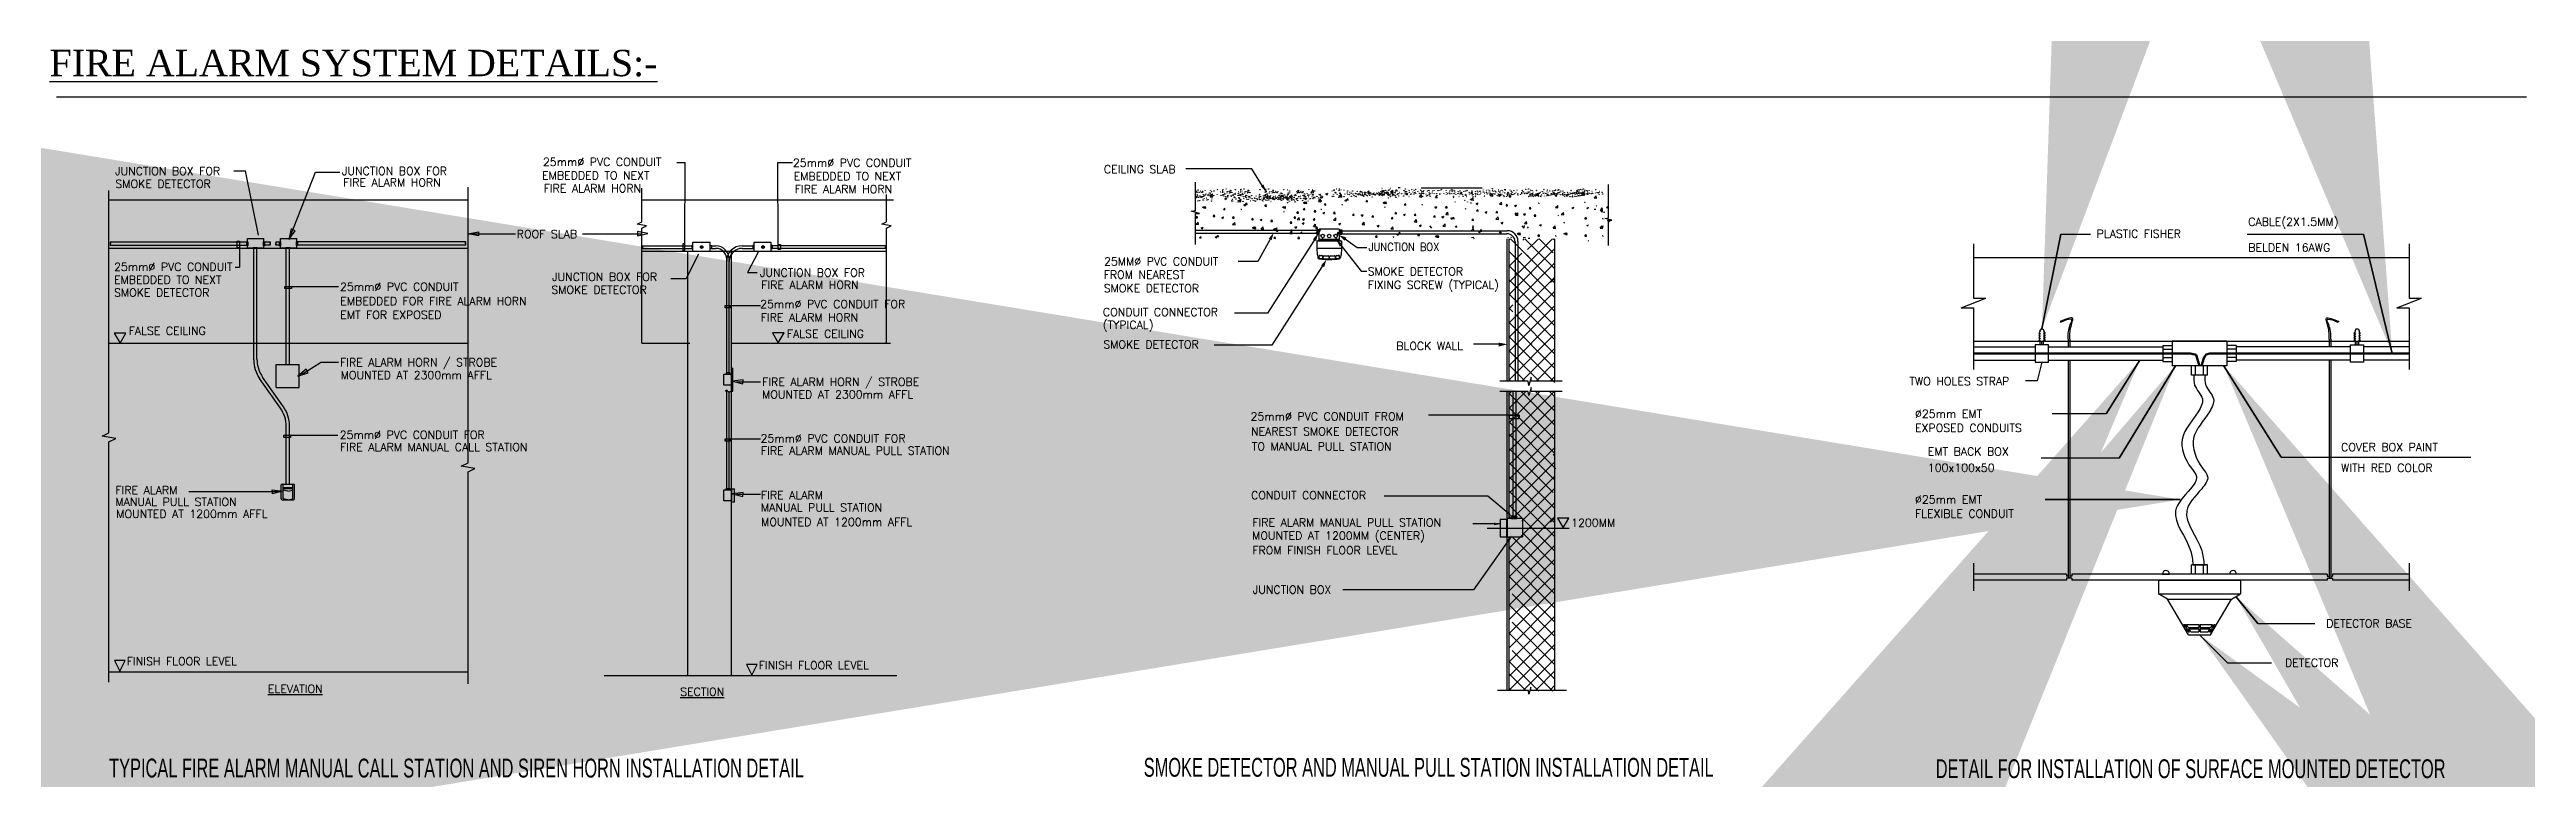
# Model space of a CAD drawing. Header units: inches. Extents: x 3955 to 4125, y 4886 to 4983.
# Drawn here: x 4071.28 to 4090.1, y 4948.96 to 4954.5 of the extents above; entities that cross this region are included whole.
import ezdxf
from ezdxf.enums import TextEntityAlignment as Align

# ---------------------------------------------------------------- set-up
doc = ezdxf.new("R2010")
doc.units = ezdxf.units.IN
doc.header["$MEASUREMENT"] = 0
for name, pattern in [('AM14XXTX$0$MGRIDLINE', [50.5, 45, -1.5, 2.5, -1.5]), ('C', [0]), ('CENTER', [2, 1.25, -0.25, 0.25, -0.25]), ('HIDDEN', [0.375, 0.25, -0.125])]:
    doc.linetypes.add(name, pattern=pattern)
doc.layers.get('0').update_dxf_attribs({"lineweight": 35})
for name, color, linetype in [('A-BASE', 1, 'Continuous'), ('A-SANITA', 7, 'Continuous'), ('AM14XXTX$0$APGRIDNL', 8, 'AM14XXTX$0$MGRIDLINE'), ('ARCH', 1, 'Continuous'), ('C', 2, 'C'), ('DETAIL', 7, 'Continuous'), ('DEVICE', 4, 'Continuous'), ('E-DETAIL', 2, 'Continuous'), ('E-DIM', 6, 'Continuous'), ('E-FA', 7, 'Continuous'), ('E-FCKT', 3, 'Continuous'), ('E-LIGHT', 141, 'Continuous'), ('E-TEXT', 2, 'Continuous'), ('E-TRUNK', 5, 'Continuous'), ('EFP', 1, 'Continuous'), ('EL_L140', 5, 'Continuous'), ('F-DETAIL', 2, 'Continuous'), ('FRAME$0$EL-BANDA$0$E-TEXT', 40, 'Continuous'), ('M_TEXT_1', 1, 'Continuous'), ('PW-TXT', 4, 'Continuous')]:
    doc.layers.add(name, color=color, linetype=linetype)
doc.layers.add('Wiring', color=6, linetype='Continuous', lineweight=50)
doc.styles.add('ET140', font='stencil.shx', dxfattribs={"height": 0.35})
doc.styles.add('FRAME$0$TIMENR', font='times.ttf')
doc.styles.add('ROMANS', font='ROMANS.shx', dxfattribs={"width": 0.9})
doc.styles.get("Standard").update_dxf_attribs({"font": 'arial.ttf'})
doc.dimstyles.new('ARROW', dxfattribs={"dimtxt": 2.5, "dimasz": 250, "dimexe": 1.25, "dimexo": 0.625, "dimtad": 1, "dimdec": 4, "dimdsep": 46, "dimlunit": 6, "dimtxsty": 'Standard', "dimcen": 2.5, "dimadec": 0, "dimazin": 0, "dimtfac": 1, "dimtdec": 4, "dimtmove": 0, "dimatfit": 3, "dimfxl": 1, "dimtolj": 1, "dimtzin": 0, "dimarcsym": 0})

# ---------------------------------------------------------------- blocks, each defined once
blk = doc.blocks.new('A$C760A6436')
at = {"layer": 'A-BASE'}
blk.add_line((1.954, -0.2056), (1.9802, -0.2056), dxfattribs=at)
at = {"layer": 'A-SANITA', "color": 2, "linetype": 'Continuous'}
for p, q in [((3.9698, -0.4295), (3.5876, -0.4295)), ((3.9698, -0.4201), (3.5877, -0.4201)), ((4.0485, -0.4205), (4.5122, -0.4205)), ((4.0485, -0.4298), (4.5122, -0.4298)), ((4.5122, -0.4205), (4.57, -0.4205)), ((4.5122, -0.4298), (4.5691, -0.4298)), ((4.5944, -0.4552), (4.5944, -0.8946)), ((4.6038, -0.4542), (4.6038, -0.8946)), ((4.5874, -0.9267), (4.5874, -1.3193)), ((4.5967, -0.9267), (4.5967, -1.3193))]:
    blk.add_line(p, q, dxfattribs=at)
for centre in [(4.5728, -0.4414), (4.5821, -0.4414)]:
    blk.add_circle(centre, 0.000422, dxfattribs=at)
for centre, radius in [((4.5691, -0.4552), 0.0253), ((4.57, -0.4542), 0.0338)]:
    blk.add_arc(centre, radius, 0, 90, dxfattribs=at)
at = {"layer": 'AM14XXTX$0$APGRIDNL', "color": 1, "linetype": 'CENTER'}
blk.add_line((4.7655, -1.3579), (4.5065, -1.3579), dxfattribs=at)
at = {"layer": 'ARCH', "color": 1}
for p, q in [((3.5878, -0.357), (3.5878, -0.267)), ((4.2984, -0.285), (4.4907, -0.285)), ((4.8885, -0.3799), (4.8885, -0.2753)), ((3.5743, -0.3591), (3.5878, -0.357)), ((3.6002, -0.366), (3.5743, -0.3591)), ((3.5876, -0.366), (3.6002, -0.366)), ((3.5876, -0.4638), (3.5876, -0.366)), ((4.8773, -0.3816), (4.8885, -0.3799)), ((4.8989, -0.3874), (4.8773, -0.3816)), ((4.8827, -0.3475), (4.8869, -0.3446)), ((4.8827, -0.3475), (4.8886, -0.3497)), ((4.8856, -0.3886), (4.8898, -0.3858)), ((4.8856, -0.3886), (4.8915, -0.3909)), ((4.8869, -0.3446), (4.8886, -0.3497)), ((4.8884, -0.3874), (4.8989, -0.3874)), ((4.8884, -0.4673), (4.8884, -0.3874)), ((4.8898, -0.3858), (4.8915, -0.3909)), ((3.8346, -0.4442), (3.8387, -0.4394)), ((3.8346, -0.4442), (3.8397, -0.4447)), ((3.9681, -0.4258), (3.974, -0.4235)), ((3.9681, -0.4258), (3.9723, -0.4286)), ((3.9723, -0.4286), (3.974, -0.4235)), ((3.9736, -0.4244), (3.9777, -0.4196)), ((3.9736, -0.4244), (3.9787, -0.4249)), ((3.9754, -0.4185), (3.9813, -0.4162)), ((3.9754, -0.4185), (3.9796, -0.4213)), ((3.9787, -0.4248), (3.9777, -0.4195)), ((3.9796, -0.4213), (3.9813, -0.4162)), ((4.0341, -0.4297), (4.0382, -0.4249)), ((4.0341, -0.4297), (4.0392, -0.4302)), ((4.0392, -0.4301), (4.0382, -0.4248)), ((4.7202, -0.893), (4.7202, -0.4457)), ((4.636, -0.8943), (4.5461, -0.8943)), ((4.636, -0.9263), (4.5461, -0.9263)), ((4.5802, -0.893), (4.5747, -0.8875)), ((4.6381, -0.9077), (4.636, -0.8943)), ((4.6381, -0.9398), (4.636, -0.9263)), ((4.6451, -0.8818), (4.6381, -0.9077)), ((4.6451, -0.9139), (4.6381, -0.9398)), ((4.6451, -0.8944), (4.6451, -0.8818)), ((4.7429, -0.8944), (4.6451, -0.8944)), ((4.6451, -0.9265), (4.6451, -0.9139)), ((4.7429, -0.9265), (4.6451, -0.9265)), ((4.7202, -0.9436), (4.7034, -0.9267)), ((4.7202, -1.1703), (4.7202, -0.9267)), ((4.7202, -1.1291), (4.7152, -1.124)), ((4.5747, -1.1703), (4.5747, -1.2888)), ((4.7202, -1.1721), (4.7185, -1.1703)), ((4.7202, -1.8682), (4.7202, -1.1703)), ((4.5792, -1.3242), (4.5747, -1.3197)), ((4.6364, -1.8686), (4.5394, -1.8686)), ((4.5832, -1.8682), (4.5747, -1.8597)), ((4.6382, -1.8798), (4.6364, -1.8686)), ((4.644, -1.8582), (4.6382, -1.8798)), ((4.644, -1.8687), (4.644, -1.8582)), ((4.757, -1.8687), (4.644, -1.8687))]:
    blk.add_line(p, q, dxfattribs=at)
at = {"layer": 'ARCH', "color": 8}
for p, q in [((3.6337, -0.3141), (3.6402, -0.3072)), ((3.6412, -0.3152), (3.6402, -0.3072)), ((3.8113, -0.312), (3.8172, -0.3097)), ((3.8113, -0.312), (3.8155, -0.3148)), ((3.8155, -0.3148), (3.8172, -0.3097)), ((3.8853, -0.3141), (3.8919, -0.3072)), ((3.8928, -0.3152), (3.8919, -0.3072)), ((3.9144, -0.2998), (3.9086, -0.2998)), ((3.9517, -0.2995), (3.9582, -0.2927)), ((3.9517, -0.2995), (3.9592, -0.3007)), ((3.9592, -0.3007), (3.9582, -0.2927)), ((3.9989, -0.3042), (4.0048, -0.3019)), ((3.9989, -0.3042), (4.0031, -0.307)), ((4.0031, -0.307), (4.0048, -0.3019)), ((4.0417, -0.3135), (4.0483, -0.3067)), ((4.0492, -0.3147), (4.0483, -0.3066)), ((4.1293, -0.2975), (4.1352, -0.2952)), ((4.1293, -0.2975), (4.1335, -0.3003)), ((4.1335, -0.3003), (4.1352, -0.2952)), ((4.2033, -0.2995), (4.2099, -0.2927)), ((4.2033, -0.2995), (4.2108, -0.3007)), ((4.2108, -0.3007), (4.2099, -0.2927)), ((4.2324, -0.2853), (4.2265, -0.2853)), ((4.2505, -0.3042), (4.2564, -0.3019)), ((4.2505, -0.3042), (4.2547, -0.307)), ((4.2547, -0.307), (4.2564, -0.3019)), ((4.2934, -0.3135), (4.2999, -0.3067)), ((4.3009, -0.3147), (4.2999, -0.3066)), ((4.3442, -0.3159), (4.3483, -0.311)), ((4.3493, -0.3163), (4.3483, -0.311)), ((4.3921, -0.2901), (4.3997, -0.2913)), ((4.4212, -0.3009), (4.4271, -0.2986)), ((4.4212, -0.3009), (4.4254, -0.3037)), ((4.4254, -0.3037), (4.4271, -0.2986)), ((4.455, -0.3026), (4.4591, -0.2977)), ((4.455, -0.3026), (4.46, -0.303)), ((4.46, -0.303), (4.4591, -0.2977)), ((4.4962, -0.3104), (4.4985, -0.3119)), ((4.4985, -0.3119), (4.499, -0.3104)), ((4.5155, -0.3079), (4.5196, -0.303)), ((4.5155, -0.3079), (4.5206, -0.3083)), ((4.5173, -0.31), (4.5239, -0.3032)), ((4.5173, -0.31), (4.5248, -0.3112)), ((4.5206, -0.3083), (4.5196, -0.303)), ((4.5248, -0.3112), (4.5239, -0.3031)), ((4.5425, -0.3077), (4.5484, -0.3054)), ((4.5425, -0.3077), (4.5467, -0.3105)), ((4.5467, -0.3105), (4.5484, -0.3054)), ((4.5606, -0.2901), (4.5657, -0.2905)), ((4.5761, -0.3132), (4.5801, -0.3083)), ((4.5811, -0.3136), (4.5801, -0.3083)), ((4.6509, -0.3114), (4.6528, -0.3107)), ((4.6509, -0.3114), (4.6528, -0.3127)), ((4.6614, -0.3086), (4.668, -0.3017)), ((4.6614, -0.3086), (4.6689, -0.3097)), ((4.6689, -0.3097), (4.668, -0.3017)), ((4.7208, -0.3108), (4.7248, -0.3059)), ((4.7208, -0.3108), (4.7258, -0.3112)), ((4.7258, -0.3112), (4.7248, -0.3059)), ((4.7956, -0.309), (4.7975, -0.3083)), ((4.7956, -0.309), (4.7975, -0.3103)), ((4.8046, -0.3103), (4.8063, -0.3052)), ((4.8061, -0.3062), (4.8127, -0.2993)), ((4.8061, -0.3062), (4.8136, -0.3073)), ((4.8136, -0.3073), (4.8127, -0.2993)), ((4.8432, -0.3168), (4.8498, -0.31)), ((4.8507, -0.318), (4.8498, -0.31)), ((3.5894, -0.3794), (3.5935, -0.3746)), ((3.5894, -0.3794), (3.5945, -0.3799)), ((3.5945, -0.3799), (3.5935, -0.3746)), ((3.61, -0.3459), (3.6159, -0.3437)), ((3.61, -0.3459), (3.6142, -0.3488)), ((3.6142, -0.3488), (3.6159, -0.3437)), ((3.6153, -0.3484), (3.6194, -0.3436)), ((3.6153, -0.3484), (3.6204, -0.3489)), ((3.6204, -0.3489), (3.6194, -0.3436)), ((3.6337, -0.3141), (3.6412, -0.3152)), ((3.6439, -0.3755), (3.648, -0.3706)), ((3.6439, -0.3755), (3.649, -0.3759)), ((3.649, -0.3759), (3.648, -0.3706)), ((3.6706, -0.3791), (3.6765, -0.3768)), ((3.6706, -0.3791), (3.6748, -0.3819)), ((3.6748, -0.3819), (3.6765, -0.3768)), ((3.6758, -0.3537), (3.6799, -0.3489)), ((3.6758, -0.3537), (3.6809, -0.3542)), ((3.6809, -0.3542), (3.6799, -0.3489)), ((3.6809, -0.3187), (3.6868, -0.3165)), ((3.6809, -0.3187), (3.6851, -0.3216)), ((3.6851, -0.3215), (3.6868, -0.3164)), ((3.7044, -0.3807), (3.7085, -0.3759)), ((3.7044, -0.3807), (3.7095, -0.3812)), ((3.7095, -0.3812), (3.7085, -0.3759)), ((3.7237, -0.328), (3.7303, -0.3212)), ((3.7237, -0.328), (3.7312, -0.3292)), ((3.7312, -0.3292), (3.7303, -0.3212)), ((3.7313, -0.3527), (3.7332, -0.352)), ((3.7313, -0.3527), (3.7332, -0.354)), ((3.7404, -0.3392), (3.7463, -0.3369)), ((3.7404, -0.3392), (3.7446, -0.342)), ((3.7446, -0.342), (3.7463, -0.3369)), ((3.7459, -0.3378), (3.75, -0.333)), ((3.7459, -0.3378), (3.7509, -0.3383)), ((3.7509, -0.3383), (3.75, -0.333)), ((3.765, -0.386), (3.769, -0.3812)), ((3.765, -0.386), (3.77, -0.3865)), ((3.77, -0.3865), (3.769, -0.3812)), ((3.7919, -0.3858), (3.7978, -0.3836)), ((3.7919, -0.3858), (3.7961, -0.3887)), ((3.7961, -0.3886), (3.7978, -0.3835)), ((3.8064, -0.3431), (3.8105, -0.3383)), ((3.8064, -0.3431), (3.8115, -0.3436)), ((3.8115, -0.3436), (3.8105, -0.3383)), ((3.8255, -0.3913), (3.8296, -0.3865)), ((3.8306, -0.3918), (3.8296, -0.3865)), ((3.8616, -0.3459), (3.8676, -0.3437)), ((3.8616, -0.3459), (3.8658, -0.3488)), ((3.8648, -0.3599), (3.867, -0.3614)), ((3.8658, -0.3488), (3.8676, -0.3437)), ((3.867, -0.3484), (3.871, -0.3436)), ((3.867, -0.3484), (3.872, -0.3489)), ((3.867, -0.3614), (3.8675, -0.3599)), ((3.872, -0.3489), (3.871, -0.3436)), ((3.8853, -0.3141), (3.8928, -0.3152)), ((3.8983, -0.3809), (3.9024, -0.3761)), ((3.8983, -0.3809), (3.9033, -0.3814)), ((3.9033, -0.3813), (3.9024, -0.376)), ((3.9074, -0.3649), (3.9115, -0.3601)), ((3.9074, -0.3649), (3.9124, -0.3654)), ((3.9079, -0.3854), (3.9145, -0.3785)), ((3.9079, -0.3854), (3.9155, -0.3865)), ((3.9124, -0.3653), (3.9115, -0.3601)), ((3.9154, -0.3865), (3.9145, -0.3785)), ((3.925, -0.3845), (3.9309, -0.3823)), ((3.925, -0.3845), (3.9292, -0.3874)), ((3.9275, -0.3537), (3.9316, -0.3489)), ((3.9275, -0.3537), (3.9325, -0.3542)), ((3.928, -0.3314), (3.9339, -0.3292)), ((3.928, -0.3314), (3.9322, -0.3343)), ((3.9292, -0.3873), (3.9309, -0.3823)), ((3.9325, -0.3542), (3.9316, -0.3489)), ((3.9322, -0.3342), (3.9339, -0.3291)), ((3.9326, -0.3187), (3.9385, -0.3165)), ((3.9326, -0.3187), (3.9368, -0.3216)), ((3.9333, -0.3339), (3.9374, -0.3291)), ((3.9333, -0.3339), (3.9383, -0.3344)), ((3.9367, -0.3215), (3.9385, -0.3164)), ((3.9383, -0.3343), (3.9374, -0.3291)), ((3.9588, -0.3862), (3.9629, -0.3814)), ((3.9588, -0.3862), (3.9639, -0.3867)), ((3.9619, -0.3609), (3.966, -0.3561)), ((3.9619, -0.3609), (3.967, -0.3614)), ((3.9639, -0.3866), (3.9629, -0.3813)), ((3.9669, -0.3614), (3.966, -0.3561)), ((3.9754, -0.328), (3.982, -0.3212)), ((3.9754, -0.328), (3.9829, -0.3292)), ((3.9829, -0.3292), (3.982, -0.3212)), ((3.9829, -0.3527), (3.9848, -0.352)), ((3.9829, -0.3527), (3.9848, -0.354)), ((3.9886, -0.3646), (3.9945, -0.3623)), ((3.9886, -0.3646), (3.9928, -0.3674)), ((3.9928, -0.3674), (3.9945, -0.3623)), ((3.9938, -0.3392), (3.9979, -0.3344)), ((3.9938, -0.3392), (3.9989, -0.3397)), ((3.9989, -0.3396), (3.9979, -0.3343)), ((4.0224, -0.3662), (4.0265, -0.3614)), ((4.0224, -0.3662), (4.0275, -0.3667)), ((4.023, -0.3867), (4.0296, -0.3798)), ((4.023, -0.3867), (4.0305, -0.3878)), ((4.0275, -0.3667), (4.0265, -0.3614)), ((4.0305, -0.3878), (4.0295, -0.3798)), ((4.0417, -0.3135), (4.0492, -0.3147)), ((4.0493, -0.3382), (4.0512, -0.3375)), ((4.0493, -0.3382), (4.0512, -0.3395)), ((4.0584, -0.3247), (4.0643, -0.3224)), ((4.0584, -0.3247), (4.0625, -0.3275)), ((4.0625, -0.3275), (4.0643, -0.3224)), ((4.0639, -0.3233), (4.0679, -0.3185)), ((4.0639, -0.3233), (4.0689, -0.3238)), ((4.0689, -0.3238), (4.0679, -0.3185)), ((4.083, -0.3715), (4.087, -0.3667)), ((4.083, -0.3715), (4.088, -0.372)), ((4.088, -0.3719), (4.087, -0.3667)), ((4.1099, -0.3713), (4.1158, -0.369)), ((4.1099, -0.3713), (4.1141, -0.3741)), ((4.1141, -0.3741), (4.1158, -0.369)), ((4.1244, -0.3286), (4.1285, -0.3238)), ((4.1244, -0.3286), (4.1295, -0.3291)), ((4.1295, -0.329), (4.1285, -0.3238)), ((4.1435, -0.3768), (4.1476, -0.372)), ((4.1435, -0.3768), (4.1485, -0.3773)), ((4.1485, -0.3772), (4.1476, -0.372)), ((4.1796, -0.3314), (4.1855, -0.3292)), ((4.1796, -0.3314), (4.1838, -0.3343)), ((4.1828, -0.3454), (4.185, -0.3469)), ((4.1838, -0.3342), (4.1855, -0.3291)), ((4.1849, -0.3339), (4.189, -0.3291)), ((4.1849, -0.3339), (4.19, -0.3344)), ((4.185, -0.3469), (4.1855, -0.3454)), ((4.19, -0.3343), (4.189, -0.3291)), ((4.204, -0.3821), (4.2081, -0.3773)), ((4.204, -0.3821), (4.2091, -0.3826)), ((4.2091, -0.3825), (4.2081, -0.3773)), ((4.2163, -0.3664), (4.2204, -0.3616)), ((4.2163, -0.3664), (4.2213, -0.3668)), ((4.2213, -0.3668), (4.2204, -0.3615)), ((4.243, -0.37), (4.2489, -0.3678)), ((4.243, -0.37), (4.2472, -0.3729)), ((4.2455, -0.3392), (4.2495, -0.3344)), ((4.2455, -0.3392), (4.2505, -0.3397)), ((4.2472, -0.3728), (4.2489, -0.3677)), ((4.2505, -0.3396), (4.2495, -0.3343)), ((4.2768, -0.3717), (4.2809, -0.3668)), ((4.2768, -0.3717), (4.2819, -0.3721)), ((4.2774, -0.3921), (4.2839, -0.3853)), ((4.2819, -0.3721), (4.2809, -0.3668)), ((4.2849, -0.3933), (4.2839, -0.3853)), ((4.2934, -0.3135), (4.3009, -0.3147)), ((4.3009, -0.3382), (4.3028, -0.3375)), ((4.3009, -0.3382), (4.3028, -0.3395)), ((4.3373, -0.377), (4.3414, -0.3721)), ((4.3373, -0.377), (4.3424, -0.3774)), ((4.3424, -0.3774), (4.3414, -0.3721)), ((4.3418, -0.3467), (4.3477, -0.3444)), ((4.3418, -0.3467), (4.346, -0.3495)), ((4.3442, -0.3159), (4.3493, -0.3163)), ((4.346, -0.3495), (4.3477, -0.3444)), ((4.3643, -0.3768), (4.3702, -0.3745)), ((4.3643, -0.3768), (4.3685, -0.3796)), ((4.3685, -0.3796), (4.3702, -0.3745)), ((4.3756, -0.3483), (4.3797, -0.3435)), ((4.3756, -0.3483), (4.3806, -0.3488)), ((4.3761, -0.3688), (4.3827, -0.3619)), ((4.3761, -0.3688), (4.3836, -0.3699)), ((4.3806, -0.3488), (4.3797, -0.3435)), ((4.3836, -0.3699), (4.3827, -0.3619)), ((4.3921, -0.3806), (4.3981, -0.3784)), ((4.3921, -0.3806), (4.3963, -0.3835)), ((4.3963, -0.3834), (4.3981, -0.3783)), ((4.3979, -0.3823), (4.4019, -0.3774)), ((4.3979, -0.3823), (4.4029, -0.3827)), ((4.3997, -0.3148), (4.4016, -0.3141)), ((4.3997, -0.3148), (4.4016, -0.3161)), ((4.4029, -0.3827), (4.4019, -0.3774)), ((4.4371, -0.3509), (4.4394, -0.3524)), ((4.4394, -0.3524), (4.4399, -0.3509)), ((4.4555, -0.323), (4.4621, -0.3162)), ((4.4555, -0.323), (4.463, -0.3242)), ((4.4584, -0.3876), (4.4625, -0.3827)), ((4.4584, -0.3876), (4.4635, -0.388)), ((4.463, -0.3242), (4.4621, -0.3161)), ((4.4635, -0.388), (4.4625, -0.3827)), ((4.4716, -0.3349), (4.4775, -0.3326)), ((4.4716, -0.3349), (4.4758, -0.3377)), ((4.4734, -0.3582), (4.4775, -0.3534)), ((4.4734, -0.3582), (4.4784, -0.3586)), ((4.4758, -0.3377), (4.4775, -0.3326)), ((4.4784, -0.3586), (4.4775, -0.3533)), ((4.5001, -0.3618), (4.506, -0.3596)), ((4.5001, -0.3618), (4.5043, -0.3647)), ((4.5043, -0.3646), (4.506, -0.3595)), ((4.5339, -0.3635), (4.538, -0.3587)), ((4.5339, -0.3635), (4.539, -0.3639)), ((4.5345, -0.3839), (4.541, -0.3771)), ((4.5345, -0.3839), (4.542, -0.3851)), ((4.539, -0.3639), (4.538, -0.3586)), ((4.542, -0.3851), (4.541, -0.3771)), ((4.5456, -0.337), (4.5522, -0.3301)), ((4.5456, -0.337), (4.5531, -0.3381)), ((4.5531, -0.3381), (4.5522, -0.3301)), ((4.5662, -0.3418), (4.5702, -0.337)), ((4.5662, -0.3418), (4.5712, -0.3423)), ((4.5712, -0.3422), (4.5702, -0.337)), ((4.5761, -0.3132), (4.5811, -0.3136)), ((4.5928, -0.3416), (4.5988, -0.3394)), ((4.5931, -0.3416), (4.599, -0.3393)), ((4.5931, -0.3416), (4.5973, -0.3444)), ((4.5945, -0.3688), (4.5985, -0.3639)), ((4.5945, -0.3688), (4.5995, -0.3692)), ((4.5962, -0.3709), (4.6028, -0.3641)), ((4.5962, -0.3709), (4.6038, -0.3721)), ((4.597, -0.3445), (4.5987, -0.3394)), ((4.5973, -0.3444), (4.599, -0.3393)), ((4.5995, -0.3692), (4.5985, -0.3639)), ((4.6038, -0.3721), (4.6028, -0.3641)), ((4.6214, -0.3686), (4.6273, -0.3663)), ((4.6214, -0.3686), (4.6256, -0.3714)), ((4.6256, -0.3714), (4.6273, -0.3663)), ((4.6396, -0.351), (4.6436, -0.3461)), ((4.6396, -0.351), (4.6446, -0.3514)), ((4.6446, -0.3514), (4.6436, -0.3461)), ((4.655, -0.3741), (4.6591, -0.3692)), ((4.655, -0.3741), (4.66, -0.3745)), ((4.66, -0.3745), (4.6591, -0.3692)), ((4.6689, -0.3332), (4.6708, -0.3325)), ((4.6689, -0.3332), (4.6708, -0.3345)), ((4.7223, -0.3476), (4.7289, -0.3408)), ((4.7223, -0.3476), (4.7298, -0.3488)), ((4.7298, -0.3488), (4.7289, -0.3408)), ((4.7299, -0.3723), (4.7318, -0.3716)), ((4.7299, -0.3723), (4.7318, -0.3736)), ((4.7403, -0.3695), (4.7469, -0.3626)), ((4.7403, -0.3695), (4.7478, -0.3706)), ((4.7478, -0.3706), (4.7469, -0.3626)), ((4.7734, -0.3473), (4.7776, -0.3502)), ((4.7776, -0.3501), (4.7793, -0.345)), ((4.8136, -0.3308), (4.8155, -0.3301)), ((4.8136, -0.3308), (4.8155, -0.3321)), ((4.8146, -0.3828), (4.8187, -0.3779)), ((4.8146, -0.3828), (4.8196, -0.3832)), ((4.8196, -0.3832), (4.8187, -0.3779)), ((4.8197, -0.3478), (4.8239, -0.3506)), ((4.8238, -0.3506), (4.8256, -0.3455)), ((4.8432, -0.3168), (4.8507, -0.318)), ((4.8441, -0.3522), (4.8492, -0.3526)), ((4.8507, -0.3415), (4.8526, -0.3408)), ((4.8507, -0.3415), (4.8526, -0.3428)), ((4.8625, -0.3571), (4.8691, -0.3502)), ((4.8625, -0.3571), (4.87, -0.3582)), ((4.8653, -0.3536), (4.8694, -0.3487)), ((4.8658, -0.3598), (4.877, -0.3616)), ((4.87, -0.3582), (4.8691, -0.3502)), ((4.8703, -0.354), (4.8694, -0.3487)), ((4.87, -0.3818), (4.8719, -0.381)), ((4.87, -0.3818), (4.8719, -0.383)), ((3.59, -0.3999), (3.5965, -0.393)), ((3.59, -0.3999), (3.5975, -0.401)), ((3.5975, -0.401), (3.5965, -0.393)), ((3.6011, -0.4429), (3.6052, -0.4381)), ((3.6011, -0.4429), (3.6062, -0.4434)), ((3.6062, -0.4433), (3.6052, -0.4381)), ((3.606, -0.4117), (3.6119, -0.4095)), ((3.606, -0.4117), (3.6102, -0.4146)), ((3.6102, -0.4146), (3.6119, -0.4095)), ((3.6501, -0.4403), (3.656, -0.438)), ((3.6501, -0.4403), (3.6543, -0.4431)), ((3.6543, -0.4431), (3.656, -0.438)), ((3.6556, -0.4389), (3.6597, -0.4341)), ((3.6556, -0.4389), (3.6607, -0.4394)), ((3.6607, -0.4394), (3.6597, -0.4341)), ((3.705, -0.4012), (3.7116, -0.3943)), ((3.705, -0.4012), (3.7125, -0.4023)), ((3.7125, -0.4023), (3.7116, -0.3943)), ((3.7678, -0.4107), (3.7737, -0.4084)), ((3.7678, -0.4107), (3.7719, -0.4135)), ((3.7719, -0.4135), (3.7737, -0.4084)), ((3.7731, -0.4131), (3.7771, -0.4083)), ((3.7731, -0.4131), (3.7781, -0.4136)), ((3.7781, -0.4136), (3.7771, -0.4083)), ((3.7951, -0.4151), (3.8016, -0.4083)), ((3.7951, -0.4151), (3.8026, -0.4163)), ((3.8026, -0.4163), (3.8016, -0.4083)), ((3.8255, -0.3913), (3.8306, -0.3918)), ((3.8336, -0.4184), (3.8377, -0.4136)), ((3.8336, -0.4184), (3.8386, -0.4189)), ((3.8386, -0.4189), (3.8377, -0.4136)), ((3.8397, -0.4446), (3.8387, -0.4394)), ((3.8395, -0.4131), (3.8454, -0.4108)), ((3.8395, -0.4131), (3.8437, -0.4159)), ((3.8423, -0.4198), (3.8482, -0.4175)), ((3.8423, -0.4198), (3.8465, -0.4226)), ((3.8437, -0.4159), (3.8454, -0.4108)), ((3.8465, -0.4226), (3.8482, -0.4175)), ((3.8851, -0.4291), (3.8917, -0.4223)), ((3.8851, -0.4291), (3.8926, -0.4303)), ((3.886, -0.3966), (3.8901, -0.3918)), ((3.886, -0.3966), (3.8911, -0.3971)), ((3.889, -0.4174), (3.8909, -0.4167)), ((3.889, -0.4174), (3.8909, -0.4187)), ((3.8911, -0.3971), (3.8901, -0.3918)), ((3.8926, -0.4303), (3.8917, -0.4222)), ((3.9009, -0.4094), (3.9068, -0.4071)), ((3.9009, -0.4094), (3.905, -0.4122)), ((3.905, -0.4122), (3.9068, -0.4071)), ((3.91, -0.4444), (3.9141, -0.4395)), ((3.91, -0.4444), (3.9151, -0.4448)), ((3.9151, -0.4448), (3.9141, -0.4395)), ((3.9191, -0.4284), (3.9232, -0.4236)), ((3.9191, -0.4284), (3.9242, -0.4288)), ((3.9242, -0.4288), (3.9232, -0.4235)), ((3.924, -0.3972), (3.9299, -0.395)), ((3.924, -0.3972), (3.9282, -0.4001)), ((3.9282, -0.4), (3.9299, -0.3949)), ((3.9594, -0.4066), (3.9659, -0.3998)), ((3.9594, -0.4066), (3.9669, -0.4078)), ((3.9669, -0.4078), (3.9659, -0.3998)), ((3.9669, -0.4133), (3.971, -0.4085)), ((3.9669, -0.4133), (3.972, -0.4138)), ((3.972, -0.4137), (3.971, -0.4084)), ((4.039, -0.3985), (4.0449, -0.3963)), ((4.039, -0.3985), (4.0432, -0.4014)), ((4.0432, -0.4013), (4.0449, -0.3962)), ((4.113, -0.4006), (4.1196, -0.3938)), ((4.113, -0.4006), (4.1205, -0.4018)), ((4.1205, -0.4018), (4.1196, -0.3938)), ((4.1552, -0.4403), (4.1593, -0.4355)), ((4.1552, -0.4403), (4.1603, -0.4407)), ((4.1602, -0.4407), (4.1593, -0.4354)), ((4.1603, -0.4053), (4.1662, -0.403)), ((4.1603, -0.4053), (4.1645, -0.4081)), ((4.1645, -0.4081), (4.1662, -0.403)), ((4.2031, -0.4146), (4.2097, -0.4077)), ((4.2031, -0.4146), (4.2106, -0.4158)), ((4.2106, -0.4157), (4.2097, -0.4077)), ((4.2106, -0.4393), (4.2126, -0.4385)), ((4.2106, -0.4393), (4.2126, -0.4406)), ((4.2225, -0.4312), (4.2284, -0.429)), ((4.2225, -0.4312), (4.2267, -0.4341)), ((4.2267, -0.434), (4.2284, -0.4289)), ((4.228, -0.4299), (4.2321, -0.425)), ((4.228, -0.4299), (4.233, -0.4303)), ((4.233, -0.4303), (4.2321, -0.425)), ((4.2774, -0.3921), (4.2849, -0.3933)), ((4.2885, -0.4352), (4.2926, -0.4303)), ((4.2885, -0.4352), (4.2936, -0.4356)), ((4.2936, -0.4356), (4.2926, -0.4303)), ((4.2934, -0.404), (4.2993, -0.4017)), ((4.2934, -0.404), (4.2976, -0.4068)), ((4.2976, -0.4068), (4.2993, -0.4017)), ((4.3249, -0.4052), (4.3315, -0.4121)), ((4.3437, -0.438), (4.3497, -0.4357)), ((4.3437, -0.438), (4.3479, -0.4408)), ((4.3479, -0.4408), (4.3497, -0.4357)), ((4.3491, -0.4405), (4.3531, -0.4356)), ((4.3491, -0.4405), (4.3541, -0.4409)), ((4.3541, -0.4409), (4.3531, -0.4356)), ((4.3674, -0.4061), (4.374, -0.3992)), ((4.3674, -0.4061), (4.3749, -0.4073)), ((4.3749, -0.4072), (4.374, -0.3992)), ((4.406, -0.4094), (4.41, -0.4045)), ((4.411, -0.4098), (4.41, -0.4045)), ((4.4574, -0.4416), (4.4649, -0.4405)), ((4.4575, -0.4201), (4.4641, -0.4132)), ((4.4575, -0.4201), (4.465, -0.4212)), ((4.4613, -0.4041), (4.4604, -0.4121)), ((4.4614, -0.4084), (4.4633, -0.4096)), ((4.465, -0.4212), (4.4641, -0.4132)), ((4.465, -0.4447), (4.4669, -0.444)), ((4.4796, -0.423), (4.4855, -0.4208)), ((4.4796, -0.423), (4.4838, -0.4259)), ((4.4838, -0.4258), (4.4855, -0.4207)), ((4.4851, -0.4217), (4.4892, -0.4168)), ((4.4851, -0.4217), (4.4902, -0.4221)), ((4.4902, -0.4221), (4.4892, -0.4168)), ((4.5456, -0.427), (4.5497, -0.4221)), ((4.5456, -0.427), (4.5507, -0.4274)), ((4.5507, -0.4274), (4.5497, -0.4221)), ((4.5505, -0.3958), (4.5564, -0.3935)), ((4.5505, -0.3958), (4.5547, -0.3986)), ((4.5547, -0.3986), (4.5564, -0.3935)), ((4.5747, -0.4497), (4.5787, -0.4457)), ((4.5747, -0.584), (4.713, -0.4457)), ((4.7202, -0.5855), (4.5804, -0.4457)), ((4.6257, -0.491), (4.5804, -0.4457)), ((4.6009, -0.4298), (4.6068, -0.4275)), ((4.6009, -0.4298), (4.6051, -0.4326)), ((4.6051, -0.4326), (4.6068, -0.4275)), ((4.6062, -0.4323), (4.6102, -0.4274)), ((4.6062, -0.4323), (4.6112, -0.4327)), ((4.6112, -0.4327), (4.6102, -0.4274)), ((4.6161, -0.4052), (4.6227, -0.4121)), ((4.6189, -0.4503), (4.6234, -0.4457)), ((4.6197, -0.4416), (4.6272, -0.4405)), ((4.6236, -0.4041), (4.6227, -0.4121)), ((4.6245, -0.3979), (4.6311, -0.391)), ((4.6245, -0.3979), (4.632, -0.3991)), ((4.6702, -0.491), (4.625, -0.4457)), ((4.632, -0.399), (4.6311, -0.391)), ((4.6322, -0.4078), (4.6362, -0.4126)), ((4.6341, -0.4798), (4.6682, -0.4457)), ((4.6358, -0.4441), (4.6408, -0.4437)), ((4.6667, -0.4376), (4.6708, -0.4327)), ((4.6667, -0.4376), (4.6717, -0.438)), ((4.7146, -0.4903), (4.67, -0.4457)), ((4.6717, -0.438), (4.6708, -0.4327)), ((4.6718, -0.4026), (4.6777, -0.4003)), ((4.6718, -0.4026), (4.676, -0.4054)), ((4.676, -0.4054), (4.6777, -0.4003)), ((4.7146, -0.4119), (4.7212, -0.405)), ((4.7146, -0.4119), (4.7221, -0.413)), ((4.7202, -0.4513), (4.7147, -0.4457)), ((4.7221, -0.413), (4.7212, -0.405)), ((4.7221, -0.4365), (4.724, -0.4358)), ((4.7221, -0.4365), (4.724, -0.4378)), ((4.7479, -0.3942), (4.7498, -0.3934)), ((4.7479, -0.3942), (4.7498, -0.3954)), ((4.7487, -0.4298), (4.7547, -0.4275)), ((4.7529, -0.4326), (4.7547, -0.4275)), ((4.7541, -0.4323), (4.7581, -0.4274)), ((4.7541, -0.4323), (4.7591, -0.4327)), ((4.7591, -0.4327), (4.7581, -0.4274)), ((4.8146, -0.4376), (4.8187, -0.4327)), ((4.8146, -0.4376), (4.8196, -0.438)), ((4.8196, -0.438), (4.8187, -0.4327)), ((4.8197, -0.4026), (4.8239, -0.4054)), ((4.8238, -0.4054), (4.8256, -0.4003)), ((4.8268, -0.4537), (4.8251, -0.452)), ((4.8625, -0.4119), (4.8691, -0.405)), ((4.8625, -0.4119), (4.87, -0.413)), ((4.87, -0.413), (4.8691, -0.405)), ((4.8708, -0.405), (4.8698, -0.4103)), ((4.87, -0.4365), (4.8719, -0.4358)), ((4.87, -0.4365), (4.8719, -0.4378)), ((4.5747, -0.6223), (4.7202, -0.4767)), ((4.7202, -0.6303), (4.5747, -0.4847)), ((4.5747, -0.5327), (4.6164, -0.491)), ((4.7202, -0.675), (4.5747, -0.5295)), ((4.5967, -0.6449), (4.7202, -0.5214)), ((4.6375, -0.5028), (4.6257, -0.491)), ((4.7202, -0.5408), (4.6704, -0.491)), ((4.5747, -0.7118), (4.7202, -0.5662)), ((4.7202, -0.7198), (4.5747, -0.5742)), ((4.5747, -0.7565), (4.7202, -0.6109)), ((4.7202, -0.7645), (4.5747, -0.619)), ((4.7062, -0.584), (4.7202, -0.57)), ((4.5747, -0.667), (4.5874, -0.6543)), ((4.5747, -0.8013), (4.7202, -0.6557)), ((4.5874, -0.6764), (4.5747, -0.6637)), ((4.5747, -0.846), (4.7202, -0.7005)), ((4.7202, -0.8093), (4.5967, -0.6858)), ((4.7202, -0.8541), (4.5747, -0.7085)), ((4.5747, -0.8908), (4.7202, -0.7452)), ((4.7202, -0.8988), (4.5747, -0.7532)), ((4.6697, -0.893), (4.5747, -0.798)), ((4.6249, -0.893), (4.5747, -0.8427)), ((4.6172, -0.893), (4.7202, -0.79)), ((4.662, -0.893), (4.7202, -0.8347)), ((4.5747, -1.0698), (4.7202, -0.9242)), ((4.5747, -0.9355), (4.5835, -0.9267)), ((4.5747, -1.0251), (4.673, -0.9267)), ((4.5747, -0.9803), (4.6282, -0.9267)), ((4.7202, -1.0778), (4.5747, -0.9323)), ((4.7202, -1.0331), (4.6139, -0.9267)), ((4.7202, -0.9883), (4.6587, -0.9267)), ((4.7067, -0.893), (4.7202, -0.8795)), ((4.5747, -1.1146), (4.7202, -0.969)), ((4.7202, -1.1226), (4.5747, -0.977)), ((4.5747, -1.1593), (4.7202, -1.0137)), ((4.7232, -1.1703), (4.5747, -1.0218)), ((4.7202, -1.206), (4.5747, -1.0604)), ((4.6084, -1.1703), (4.7202, -1.0585)), ((4.7146, -1.2451), (4.5747, -1.1051)), ((4.6702, -1.2457), (4.5747, -1.1502)), ((4.6531, -1.1703), (4.7202, -1.1033)), ((4.6979, -1.1703), (4.7202, -1.148)), ((4.5747, -1.2045), (4.6088, -1.1703)), ((4.7202, -1.3403), (4.5747, -1.1947)), ((4.6257, -1.2457), (4.5747, -1.1947)), ((4.7202, -1.385), (4.5747, -1.2395)), ((4.5796, -1.2444), (4.6536, -1.1703)), ((4.5796, -1.2891), (4.6983, -1.1703)), ((4.5892, -1.3242), (4.7202, -1.1932)), ((4.6161, -1.3356), (4.7202, -1.2314)), ((4.6375, -1.2575), (4.6257, -1.2457)), ((4.7202, -1.2955), (4.6704, -1.2457)), ((4.7202, -1.4298), (4.5747, -1.2842)), ((4.5747, -1.4665), (4.7202, -1.321)), ((4.6121, -1.3843), (4.7202, -1.2762)), ((4.7062, -1.3388), (4.7202, -1.3247)), ((4.5747, -1.5113), (4.7202, -1.3657)), ((4.5747, -1.4218), (4.6148, -1.3816)), ((4.7202, -1.5193), (4.5859, -1.385)), ((4.7202, -1.4746), (4.6175, -1.3718)), ((4.5747, -1.556), (4.7202, -1.4105)), ((4.5747, -1.556), (4.7202, -1.4105)), ((4.7202, -1.5641), (4.5747, -1.4185)), ((4.5747, -1.6008), (4.7202, -1.4552)), ((4.5747, -1.6008), (4.7202, -1.4552)), ((4.7202, -1.6088), (4.5747, -1.4632)), ((4.5747, -1.6455), (4.7202, -1.5)), ((4.7202, -1.6536), (4.5747, -1.508)), ((4.5747, -1.6903), (4.7202, -1.5447)), ((4.5747, -1.7351), (4.7202, -1.5895)), ((4.7202, -1.7431), (4.5747, -1.5975)), ((4.5747, -1.7798), (4.7202, -1.6342)), ((4.7202, -1.6983), (4.5859, -1.564)), ((4.5747, -1.8246), (4.7202, -1.679)), ((4.7202, -1.8326), (4.5747, -1.687)), ((4.7202, -1.7878), (4.5859, -1.6535)), ((4.6691, -1.871), (4.5747, -1.7765)), ((4.5754, -1.8686), (4.7202, -1.7238)), ((4.7139, -1.871), (4.5859, -1.743)), ((4.6201, -1.8686), (4.7202, -1.7685)), ((4.6962, -1.7478), (4.7202, -1.7238)), ((4.628, -1.8682), (4.5747, -1.8149)), ((4.6589, -1.8682), (4.7202, -1.8069)), ((4.7037, -1.8682), (4.7202, -1.8517))]:
    blk.add_line(p, q, dxfattribs=at)
at = {"layer": 'ARCH', "color": 1, "const_width": 0.0000844}
for points in [[(4.3828, -0.2848), (3.5878, -0.2848)], [(4.8885, -0.2846), (4.4912, -0.2846)], [(4.8884, -0.4457), (3.5845, -0.4457)]]:
    blk.add_lwpolyline(points, dxfattribs=at)
at = {"layer": 'ARCH', "color": 1, "const_width": 0.0000212}
for points in [[(3.5877, -0.4201, 0.266806), (3.5869, -0.4253)], [(3.5877, -0.4201, -0.549302), (3.5877, -0.4243, 0.383475), (3.5876, -0.4295, 0.383475)]]:
    blk.add_lwpolyline(points, format="xyb", dxfattribs=at)
at = {"layer": 'ARCH', "color": 1}
for points in [[(4.5747, -0.4457), (4.5747, -0.893)], [(4.5747, -0.9267), (4.5747, -1.1703)], [(4.5747, -1.2457), (4.5747, -1.3259)], [(4.5747, -1.385), (4.5747, -1.8682)]]:
    blk.add_lwpolyline(points, dxfattribs=at)
at = {"layer": 'ARCH', "color": 8}
for centre, radius in [((3.5895, -0.312), 0.000422), ((3.5915, -0.2967), 0.000422), ((3.5923, -0.3073), 0.000422), ((3.5926, -0.3007), 0.000422), ((3.5941, -0.3073), 0.000422), ((3.5941, -0.3101), 0.000422), ((3.5943, -0.292), 0.000422), ((3.5962, -0.292), 0.000422), ((3.5962, -0.2948), 0.000422), ((3.5964, -0.2989), 0.000422), ((3.6002, -0.2996), 0.000422), ((3.6016, -0.3125), 0.000422), ((3.6019, -0.3112), 0.000422), ((3.604, -0.2958), 0.000422), ((3.6066, -0.2998), 0.000422), ((3.6085, -0.3118), 0.000422), ((3.6096, -0.2996), 0.000422), ((3.6105, -0.2965), 0.000422), ((3.6126, -0.3072), 0.000422), ((3.6145, -0.3109), 0.000422), ((3.6176, -0.3074), 0.000422), ((3.6184, -0.2931), 0.000422), ((3.6191, -0.3081), 0.000422), ((3.6212, -0.3043), 0.000422), ((3.6251, -0.3084), 0.000422), ((3.6269, -0.3053), 0.000422), ((3.6296, -0.3062), 0.000422), ((3.6307, -0.3102), 0.000422), ((3.6324, -0.3015), 0.000422), ((3.6343, -0.3015), 0.000422), ((3.6343, -0.3043), 0.000422), ((3.6344, -0.3084), 0.000422), ((3.6352, -0.2941), 0.000422), ((3.638, -0.2978), 0.000422), ((3.6381, -0.3062), 0.000422), ((3.6383, -0.3091), 0.000422), ((3.642, -0.3053), 0.000422), ((3.6447, -0.3093), 0.000422), ((3.6457, -0.298), 0.000422), ((3.6456, -0.3099), 0.000422), ((3.6466, -0.2949), 0.000422), ((3.6562, -0.306), 0.000422), ((3.6575, -0.2911), 0.000422), ((3.6663, -0.298), 0.000422), ((3.6683, -0.3091), 0.000422), ((3.672, -0.3091), 0.000422), ((3.6726, -0.2958), 0.000422), ((3.6733, -0.2917), 0.000422), ((3.6735, -0.2995), 0.000422), ((3.6744, -0.2958), 0.000422), ((3.6746, -0.3069), 0.000422), ((3.6751, -0.2898), 0.000422), ((3.6755, -0.3106), 0.000422), ((3.6764, -0.3069), 0.000422), ((3.6782, -0.2958), 0.000422), ((3.68, -0.3023), 0.000422), ((3.6802, -0.3069), 0.000422), ((3.6845, -0.2889), 0.000422), ((3.6866, -0.3014), 0.000422), ((3.6885, -0.2976), 0.000422), ((3.6886, -0.3124), 0.000422), ((3.6904, -0.3087), 0.000422), ((3.6947, -0.2975), 0.000422), ((3.6958, -0.3015), 0.000422), ((3.6975, -0.2928), 0.000422), ((3.6993, -0.2928), 0.000422), ((3.6993, -0.2956), 0.000422), ((3.6995, -0.2996), 0.000422), ((3.7005, -0.3099), 0.000422), ((3.7007, -0.3124), 0.000422), ((3.7034, -0.3004), 0.000422), ((3.7061, -0.309), 0.000422), ((3.7068, -0.3057), 0.000422), ((3.7124, -0.306), 0.000422), ((3.7134, -0.303), 0.000422), ((3.7137, -0.2911), 0.000422), ((3.722, -0.309), 0.000422), ((3.7226, -0.298), 0.000422), ((3.7227, -0.3039), 0.000422), ((3.7246, -0.3091), 0.000422), ((3.7282, -0.3091), 0.000422), ((3.7286, -0.3062), 0.000422), ((3.7288, -0.2958), 0.000422), ((3.7295, -0.2917), 0.000422), ((3.7297, -0.2995), 0.000422), ((3.7307, -0.2958), 0.000422), ((3.7308, -0.3069), 0.000422), ((3.7314, -0.2898), 0.000422), ((3.7317, -0.3106), 0.000422), ((3.7327, -0.3069), 0.000422), ((3.7344, -0.2958), 0.000422), ((3.7363, -0.3023), 0.000422), ((3.7364, -0.3069), 0.000422), ((3.7379, -0.3071), 0.000422), ((3.7407, -0.2889), 0.000422), ((3.7428, -0.3014), 0.000422), ((3.7447, -0.2976), 0.000422), ((3.7448, -0.3124), 0.000422), ((3.7467, -0.3087), 0.000422), ((3.7491, -0.3099), 0.000422), ((3.7509, -0.2975), 0.000422), ((3.752, -0.3015), 0.000422), ((3.7537, -0.2928), 0.000422), ((3.7556, -0.2928), 0.000422), ((3.7556, -0.2956), 0.000422), ((3.7557, -0.2996), 0.000422), ((3.7569, -0.3124), 0.000422), ((3.7596, -0.3004), 0.000422), ((3.765, -0.3099), 0.000422), ((3.779, -0.3109), 0.000422), ((3.7893, -0.3109), 0.000422), ((3.7899, -0.306), 0.000422), ((3.7913, -0.2911), 0.000422), ((3.8001, -0.298), 0.000422), ((3.8021, -0.3091), 0.000422), ((3.8057, -0.3091), 0.000422), ((3.8063, -0.2958), 0.000422), ((3.807, -0.2917), 0.000422), ((3.8073, -0.2995), 0.000422), ((3.8082, -0.2958), 0.000422), ((3.8083, -0.3069), 0.000422), ((3.8089, -0.2898), 0.000422), ((3.8092, -0.3106), 0.000422), ((3.8102, -0.3069), 0.000422), ((3.8119, -0.2958), 0.000422), ((3.8138, -0.3023), 0.000422), ((3.8139, -0.3069), 0.000422), ((3.8182, -0.2889), 0.000422), ((3.8203, -0.3014), 0.000422), ((3.8222, -0.2976), 0.000422), ((3.8223, -0.3124), 0.000422), ((3.8242, -0.3087), 0.000422), ((3.8284, -0.2975), 0.000422), ((3.8295, -0.3015), 0.000422), ((3.8312, -0.2928), 0.000422), ((3.8331, -0.2928), 0.000422), ((3.8331, -0.2956), 0.000422), ((3.8332, -0.2996), 0.000422), ((3.8345, -0.3124), 0.000422), ((3.8371, -0.3004), 0.000422), ((3.8401, -0.3115), 0.000422), ((3.8409, -0.2966), 0.000422), ((3.8435, -0.3006), 0.000422), ((3.8465, -0.3004), 0.000422), ((3.8474, -0.2973), 0.000422), ((3.8504, -0.309), 0.000422), ((3.8514, -0.309), 0.000422), ((3.8542, -0.3052), 0.000422), ((3.8544, -0.3117), 0.000422), ((3.8577, -0.302), 0.000422), ((3.858, -0.309), 0.000549), ((3.8584, -0.309), 0.000422), ((3.8598, -0.3108), 0.000549), ((3.8607, -0.3034), 0.000422), ((3.8631, -0.309), 0.000422), ((3.8633, -0.3122), 0.000422), ((3.8635, -0.309), 0.000422), ((3.8659, -0.2907), 0.000422), ((3.8663, -0.3081), 0.000422), ((3.8689, -0.3076), 0.000422), ((3.8771, -0.2917), 0.000422), ((3.8782, -0.3076), 0.000422), ((3.8784, -0.3062), 0.000422), ((3.8801, -0.302), 0.000422), ((3.8801, -0.3057), 0.000422), ((3.8846, -0.2954), 0.000422), ((3.8847, -0.302), 0.000422), ((3.8857, -0.3122), 0.000422), ((3.9001, -0.3102), 0.000422), ((3.9023, -0.3068), 0.000422), ((3.9051, -0.3096), 0.000422), ((3.9075, -0.2975), 0.000422), ((3.9086, -0.3015), 0.000422), ((3.9103, -0.2928), 0.000422), ((3.9121, -0.2928), 0.000422), ((3.9121, -0.2956), 0.000422), ((3.9123, -0.2996), 0.000422), ((3.9135, -0.3124), 0.000422), ((3.9162, -0.3004), 0.000422), ((3.9191, -0.3115), 0.000422), ((3.9199, -0.2966), 0.000422), ((3.9226, -0.3006), 0.000422), ((3.9255, -0.3004), 0.000422), ((3.9264, -0.2973), 0.000422), ((3.9266, -0.3087), 0.000422), ((3.9294, -0.309), 0.000422), ((3.9303, -0.3109), 0.000422), ((3.9304, -0.309), 0.000422), ((3.9313, -0.3034), 0.000422), ((3.9332, -0.3052), 0.000422), ((3.9341, -0.3118), 0.000422), ((3.9397, -0.3034), 0.000422), ((3.9425, -0.3081), 0.000422), ((3.9425, -0.309), 0.000422), ((3.9449, -0.2907), 0.000422), ((3.9453, -0.3081), 0.000422), ((3.9518, -0.3053), 0.000422), ((3.9561, -0.2917), 0.000422), ((3.9575, -0.3062), 0.000422), ((3.9583, -0.3081), 0.000422), ((3.9636, -0.2954), 0.000422), ((3.9639, -0.3053), 0.000422), ((3.9705, -0.3118), 0.000422), ((3.978, -0.3071), 0.000422), ((3.9798, -0.3081), 0.000422), ((3.9808, -0.3062), 0.000422), ((3.9832, -0.3109), 0.000422), ((3.9873, -0.3118), 0.000422), ((4.0185, -0.2954), 0.000422), ((4.019, -0.3118), 0.000422), ((4.0227, -0.3071), 0.000422), ((4.0231, -0.3123), 0.000422), ((4.0241, -0.2945), 0.000422), ((4.0248, -0.2912), 0.000422), ((4.0282, -0.2996), 0.000422), ((4.0292, -0.3015), 0.000422), ((4.0314, -0.2884), 0.000422), ((4.0338, -0.3062), 0.000422), ((4.04, -0.2945), 0.000422), ((4.0404, -0.3099), 0.000422), ((4.0407, -0.2894), 0.000422), ((4.0432, -0.3015), 0.000422), ((4.0434, -0.3029), 0.000422), ((4.0443, -0.3047), 0.000422), ((4.0466, -0.2917), 0.000422), ((4.049, -0.3094), 0.000422), ((4.0559, -0.2926), 0.000422), ((4.0583, -0.3047), 0.000422), ((4.0662, -0.302), 0.000422), ((4.0671, -0.2954), 0.000422), ((4.0678, -0.3071), 0.000422), ((4.0725, -0.3071), 0.000422), ((4.0727, -0.3001), 0.000422), ((4.0774, -0.3001), 0.000422), ((4.0781, -0.3025), 0.000422), ((4.079, -0.3118), 0.000422), ((4.083, -0.2954), 0.000422), ((4.0839, -0.3048), 0.000422), ((4.0874, -0.3099), 0.000422), ((4.0921, -0.3034), 0.000422), ((4.0921, -0.3118), 0.000422), ((4.0923, -0.3029), 0.000422), ((4.097, -0.2963), 0.000422), ((4.097, -0.3048), 0.000422), ((4.1007, -0.3057), 0.000422), ((4.1015, -0.308), 0.000422), ((4.1024, -0.3034), 0.000422), ((4.1063, -0.301), 0.000422), ((4.1066, -0.3061), 0.000549), ((4.1073, -0.2963), 0.000422), ((4.1089, -0.3083), 0.000422), ((4.1091, -0.3078), 0.000422), ((4.1114, -0.2988), 0.000549), ((4.1138, -0.3012), 0.000422), ((4.1138, -0.3057), 0.000422), ((4.1138, -0.3096), 0.000422), ((4.1175, -0.3106), 0.000422), ((4.1192, -0.3083), 0.000422), ((4.1199, -0.3043), 0.000422), ((4.1208, -0.2996), 0.000422), ((4.1224, -0.3061), 0.000549), ((4.1231, -0.3059), 0.000422), ((4.1241, -0.3012), 0.000422), ((4.1241, -0.3001), 0.000422), ((4.1255, -0.3005), 0.000422), ((4.1273, -0.3089), 0.000422), ((4.1287, -0.3021), 0.000422), ((4.1306, -0.3106), 0.000422), ((4.1321, -0.3012), 0.000549), ((4.1333, -0.3051), 0.000549), ((4.1367, -0.3091), 0.000422), ((4.1372, -0.301), 0.000422), ((4.1376, -0.3005), 0.000422), ((4.1376, -0.3033), 0.000422), ((4.1376, -0.3045), 0.000422), ((4.1409, -0.3021), 0.000422), ((4.1409, -0.305), 0.000422), ((4.1423, -0.3054), 0.000422), ((4.1456, -0.3038), 0.000422), ((4.1478, -0.3037), 0.000549), ((4.1484, -0.3057), 0.000422), ((4.1497, -0.3055), 0.000549), ((4.1502, -0.301), 0.000422), ((4.1507, -0.3043), 0.000422), ((4.1539, -0.3076), 0.000549), ((4.1539, -0.3059), 0.000422), ((4.1544, -0.3054), 0.000422), ((4.1544, -0.3082), 0.000422), ((4.1583, -0.3021), 0.000422), ((4.1596, -0.3048), 0.000422), ((4.1612, -0.3024), 0.000549), ((4.1652, -0.3001), 0.000422), ((4.1658, -0.3068), 0.000422), ((4.167, -0.3064), 0.000422), ((4.1675, -0.3018), 0.000549), ((4.1675, -0.3097), 0.000422), ((4.1681, -0.3011), 0.000549), ((4.1681, -0.3048), 0.000549), ((4.1681, -0.3063), 0.000549), ((4.1724, -0.3033), 0.000549), ((4.1724, -0.3069), 0.000549), ((4.1724, -0.2972), 0.000422), ((4.1742, -0.3075), 0.000549), ((4.1745, -0.3001), 0.000422), ((4.1756, -0.2874), 0.000422), ((4.1756, -0.2989), 0.000422), ((4.176, -0.2945), 0.000549), ((4.1761, -0.2984), 0.000422), ((4.1761, -0.3012), 0.000422), ((4.1764, -0.2945), 0.000422), ((4.1764, -0.2982), 0.000422), ((4.1764, -0.3102), 0.000422), ((4.1778, -0.2963), 0.000549), ((4.1785, -0.3054), 0.000549), ((4.1811, -0.2945), 0.000422), ((4.1813, -0.2977), 0.000422), ((4.1821, -0.2984), 0.000549), ((4.182, -0.3055), 0.000422), ((4.1821, -0.3079), 0.000549), ((4.182, -0.3048), 0.000422), ((4.1845, -0.3018), 0.000549), ((4.1868, -0.2931), 0.000422), ((4.1887, -0.2994), 0.000422), ((4.1892, -0.3026), 0.000422), ((4.1913, -0.2982), 0.000422), ((4.1919, -0.3016), 0.000422), ((4.1924, -0.3048), 0.000422), ((4.1941, -0.3001), 0.000422), ((4.1946, -0.3077), 0.000422), ((4.1957, -0.3064), 0.000422), ((4.1961, -0.3059), 0.000422), ((4.1961, -0.3087), 0.000422), ((4.1962, -0.2931), 0.000422), ((4.1964, -0.3021), 0.000422), ((4.1964, -0.3058), 0.000422), ((4.198, -0.2874), 0.000422), ((4.198, -0.2912), 0.000422), ((4.198, -0.3031), 0.000422), ((4.1997, -0.3076), 0.000422), ((4.2011, -0.3021), 0.000422), ((4.2013, -0.3053), 0.000422), ((4.202, -0.3123), 0.000422), ((4.2027, -0.2874), 0.000422), ((4.2037, -0.2977), 0.000422), ((4.2036, -0.2985), 0.000422), ((4.2053, -0.302), 0.000422), ((4.2069, -0.3006), 0.000422), ((4.2081, -0.3038), 0.000422), ((4.2087, -0.307), 0.000422), ((4.2092, -0.3102), 0.000422), ((4.21, -0.3001), 0.000422), ((4.2114, -0.3058), 0.000422), ((4.2142, -0.3077), 0.000422), ((4.2162, -0.3006), 0.000422), ((4.2165, -0.302), 0.000422), ((4.2181, -0.2956), 0.000422), ((4.2181, -0.3107), 0.000422), ((4.2203, -0.2923), 0.000422), ((4.2231, -0.2951), 0.000422), ((4.2237, -0.3053), 0.000422), ((4.2237, -0.306), 0.000422), ((4.2254, -0.3095), 0.000422), ((4.2268, -0.3038), 0.000422), ((4.2282, -0.3114), 0.000422), ((4.2315, -0.3001), 0.000422), ((4.2371, -0.3038), 0.000422), ((4.2436, -0.3113), 0.000422), ((4.2446, -0.2942), 0.000422), ((4.2464, -0.3048), 0.000422), ((4.2483, -0.2963), 0.000422), ((4.2483, -0.3001), 0.000422), ((4.2492, -0.2889), 0.000422), ((4.2511, -0.3001), 0.000422), ((4.252, -0.2973), 0.000422), ((4.2539, -0.3066), 0.000422), ((4.2548, -0.3038), 0.000422), ((4.2605, -0.2936), 0.000422), ((4.2623, -0.2991), 0.000422), ((4.2651, -0.3057), 0.000422), ((4.2679, -0.3048), 0.000422), ((4.2698, -0.2907), 0.000422), ((4.2726, -0.2982), 0.000422), ((4.2763, -0.2936), 0.000422), ((4.2763, -0.3048), 0.000422), ((4.2782, -0.3009), 0.000422), ((4.2819, -0.2907), 0.000422), ((4.2819, -0.3001), 0.000422), ((4.2819, -0.3029), 0.000422), ((4.2885, -0.2973), 0.000422), ((4.2941, -0.3029), 0.000422), ((4.2956, -0.308), 0.000422), ((4.296, -0.2926), 0.000422), ((4.2978, -0.2936), 0.000422), ((4.2987, -0.2917), 0.000422), ((4.3002, -0.3029), 0.000422), ((4.3006, -0.301), 0.000422), ((4.3011, -0.2964), 0.000422), ((4.3034, -0.3029), 0.000422), ((4.3037, -0.3117), 0.000422), ((4.3044, -0.301), 0.000422), ((4.3053, -0.2973), 0.000422), ((4.3068, -0.2946), 0.000422), ((4.3068, -0.3039), 0.000422), ((4.3144, -0.3052), 0.000422), ((4.3163, -0.3108), 0.000422), ((4.3189, -0.2955), 0.000422), ((4.319, -0.3093), 0.000422), ((4.323, -0.293), 0.000422), ((4.3239, -0.2996), 0.000422), ((4.3245, -0.2946), 0.000422), ((4.3245, -0.3048), 0.000422), ((4.3247, -0.308), 0.000422), ((4.3267, -0.3033), 0.000422), ((4.3275, -0.3117), 0.000422), ((4.3333, -0.3014), 0.000422), ((4.3342, -0.2949), 0.000422), ((4.3398, -0.293), 0.000422), ((4.3398, -0.3024), 0.000422), ((4.3474, -0.3037), 0.000422), ((4.3493, -0.3093), 0.000422), ((4.3519, -0.294), 0.000422), ((4.3575, -0.293), 0.000422), ((4.3575, -0.3033), 0.000422), ((4.3577, -0.3065), 0.000422), ((4.3622, -0.2912), 0.000422), ((4.3682, -0.2968), 0.000422), ((4.3701, -0.3024), 0.000422), ((4.3776, -0.293), 0.000422), ((4.3785, -0.2996), 0.000422), ((4.3785, -0.3056), 0.000422), ((4.3813, -0.3033), 0.000422), ((4.3878, -0.3014), 0.000422), ((4.3888, -0.2949), 0.000422), ((4.3891, -0.305), 0.000422), ((4.3944, -0.293), 0.000422), ((4.3944, -0.3024), 0.000422), ((4.3956, -0.3032), 0.000422), ((4.3966, -0.2966), 0.000422), ((4.4003, -0.3117), 0.000422), ((4.4022, -0.2948), 0.000422), ((4.4022, -0.3041), 0.000422), ((4.4043, -0.2954), 0.000422), ((4.4052, -0.302), 0.000422), ((4.408, -0.3057), 0.000422), ((4.4146, -0.3038), 0.000422), ((4.4155, -0.2973), 0.000422), ((4.4211, -0.2954), 0.000422), ((4.4211, -0.3048), 0.000422), ((4.4288, -0.3061), 0.000422), ((4.4306, -0.3117), 0.000422), ((4.4333, -0.2963), 0.000422), ((4.4389, -0.2954), 0.000422), ((4.4389, -0.3057), 0.000422), ((4.439, -0.3089), 0.000422), ((4.4435, -0.2936), 0.000422), ((4.4496, -0.2991), 0.000422), ((4.4514, -0.3048), 0.000422), ((4.4589, -0.2954), 0.000422), ((4.4598, -0.302), 0.000422), ((4.4598, -0.308), 0.000422), ((4.4626, -0.3057), 0.000422), ((4.4626, -0.3117), 0.000422), ((4.4692, -0.3038), 0.000422), ((4.4701, -0.2973), 0.000422), ((4.4704, -0.3074), 0.000422), ((4.4757, -0.2954), 0.000422), ((4.4757, -0.3048), 0.000422), ((4.477, -0.3055), 0.000422), ((4.4779, -0.299), 0.000422), ((4.4835, -0.2972), 0.000422), ((4.4835, -0.3065), 0.000422), ((4.4847, -0.2956), 0.000422), ((4.4865, -0.3012), 0.000422), ((4.494, -0.2918), 0.000422), ((4.4949, -0.2984), 0.000422), ((4.4977, -0.3021), 0.000422), ((4.5043, -0.3002), 0.000422), ((4.505, -0.2991), 0.000422), ((4.5052, -0.2937), 0.000422), ((4.5069, -0.3048), 0.000422), ((4.5108, -0.2918), 0.000422), ((4.5108, -0.3012), 0.000422), ((4.5143, -0.2954), 0.000422), ((4.5153, -0.302), 0.000422), ((4.5181, -0.3057), 0.000422), ((4.523, -0.2881), 0.000422), ((4.523, -0.2928), 0.000422), ((4.5246, -0.3038), 0.000422), ((4.5255, -0.2973), 0.000422), ((4.528, -0.3051), 0.000422), ((4.5311, -0.2954), 0.000422), ((4.5311, -0.3048), 0.000422), ((4.5345, -0.2986), 0.000422), ((4.5383, -0.3098), 0.000422), ((4.5411, -0.3051), 0.000422), ((4.5433, -0.2917), 0.000422), ((4.5433, -0.2963), 0.000422), ((4.5448, -0.3117), 0.000422), ((4.5467, -0.3004), 0.000422), ((4.5489, -0.2954), 0.000422), ((4.5489, -0.3057), 0.000422), ((4.5495, -0.3098), 0.000422), ((4.5532, -0.3061), 0.000422), ((4.5536, -0.2936), 0.000422), ((4.556, -0.2986), 0.000422), ((4.5588, -0.3098), 0.000422), ((4.562, -0.301), 0.000422), ((4.5629, -0.301), 0.000422), ((4.5648, -0.2917), 0.000422), ((4.5672, -0.3117), 0.000422), ((4.57, -0.307), 0.000422), ((4.5713, -0.3029), 0.000422), ((4.5719, -0.307), 0.000422), ((4.5719, -0.3098), 0.000422), ((4.5722, -0.2991), 0.000422), ((4.5728, -0.2995), 0.000422), ((4.5756, -0.3032), 0.000422), ((4.5784, -0.3061), 0.000422), ((4.5788, -0.2926), 0.000422), ((4.5803, -0.3098), 0.000422), ((4.5822, -0.2977), 0.000422), ((4.5825, -0.3038), 0.000422), ((4.5841, -0.2958), 0.000422), ((4.585, -0.307), 0.000422), ((4.5853, -0.2991), 0.000422), ((4.5891, -0.3057), 0.000422), ((4.5909, -0.2945), 0.000422), ((4.5937, -0.3038), 0.000422), ((4.5975, -0.3001), 0.000422), ((4.6003, -0.2926), 0.000422), ((4.6031, -0.3038), 0.000422), ((4.604, -0.3076), 0.000422), ((4.6115, -0.3057), 0.000422), ((4.6143, -0.301), 0.000422), ((4.6161, -0.301), 0.000422), ((4.6161, -0.3038), 0.000422), ((4.6171, -0.2936), 0.000422), ((4.6199, -0.2973), 0.000422), ((4.6227, -0.3001), 0.000422), ((4.6246, -0.3038), 0.000422), ((4.6264, -0.2917), 0.000422), ((4.6283, -0.2898), 0.000422), ((4.6292, -0.301), 0.000422), ((4.632, -0.3038), 0.000422), ((4.6348, -0.2917), 0.000422), ((4.6348, -0.2982), 0.000422), ((4.6358, -0.302), 0.000422), ((4.6367, -0.2982), 0.000422), ((4.6376, -0.2889), 0.000422), ((4.6404, -0.2982), 0.000422), ((4.6406, -0.3082), 0.000422), ((4.6423, -0.2926), 0.000422), ((4.6423, -0.3048), 0.000422), ((4.6425, -0.3082), 0.000422), ((4.6425, -0.311), 0.000422), ((4.6461, -0.3105), 0.000422), ((4.6462, -0.3044), 0.000422), ((4.6479, -0.2945), 0.000422), ((4.6488, -0.3038), 0.000422), ((4.649, -0.3073), 0.000422), ((4.6498, -0.3057), 0.000422), ((4.6498, -0.3058), 0.000422), ((4.6507, -0.3001), 0.000422), ((4.6509, -0.311), 0.000422), ((4.6516, -0.2926), 0.000422), ((4.6555, -0.3082), 0.000422), ((4.6582, -0.3086), 0.000422), ((4.6583, -0.311), 0.000422), ((4.661, -0.3038), 0.000422), ((4.6611, -0.3054), 0.000422), ((4.6619, -0.2936), 0.000422), ((4.6621, -0.3091), 0.000422), ((4.663, -0.3054), 0.000422), ((4.6666, -0.3029), 0.000422), ((4.6667, -0.3054), 0.000422), ((4.6686, -0.3119), 0.000422), ((4.6703, -0.3029), 0.000422), ((4.6713, -0.3029), 0.000422), ((4.6741, -0.2991), 0.000422), ((4.6751, -0.311), 0.000422), ((4.677, -0.3073), 0.000422), ((4.6806, -0.2973), 0.000422), ((4.682, -0.3105), 0.000422), ((4.6834, -0.3029), 0.000422), ((4.6853, -0.2907), 0.000422), ((4.6862, -0.302), 0.000422), ((4.6873, -0.311), 0.000422), ((4.6914, -0.3039), 0.000422), ((4.6919, -0.3025), 0.000422), ((4.6932, -0.3095), 0.000422), ((4.6947, -0.295), 0.000422), ((4.6965, -0.2917), 0.000422), ((4.6974, -0.3066), 0.000422), ((4.6976, -0.3062), 0.000422), ((4.6983, -0.3001), 0.000422), ((4.6985, -0.3099), 0.000422), ((4.702, -0.3086), 0.000422), ((4.7039, -0.2954), 0.000422), ((4.706, -0.3081), 0.000422), ((4.7088, -0.3034), 0.000422), ((4.7106, -0.3034), 0.000422), ((4.7106, -0.3062), 0.000422), ((4.7115, -0.2959), 0.000422), ((4.7133, -0.2954), 0.000422), ((4.7142, -0.3057), 0.000422), ((4.7144, -0.2997), 0.000422), ((4.7172, -0.3025), 0.000422), ((4.718, -0.301), 0.000422), ((4.7189, -0.2945), 0.000422), ((4.719, -0.3062), 0.000422), ((4.7209, -0.2941), 0.000422), ((4.7228, -0.2922), 0.000422), ((4.7237, -0.3034), 0.000422), ((4.7264, -0.3038), 0.000422), ((4.7265, -0.3062), 0.000422), ((4.7293, -0.2941), 0.000422), ((4.7293, -0.3006), 0.000422), ((4.7302, -0.3043), 0.000422), ((4.7312, -0.3006), 0.000422), ((4.7321, -0.2913), 0.000422), ((4.7349, -0.3006), 0.000422), ((4.7368, -0.295), 0.000422), ((4.7368, -0.3071), 0.000422), ((4.7424, -0.2969), 0.000422), ((4.7433, -0.3062), 0.000422), ((4.7443, -0.3081), 0.000422), ((4.7452, -0.3025), 0.000422), ((4.7461, -0.295), 0.000422), ((4.7483, -0.3085), 0.000422), ((4.7491, -0.307), 0.000422), ((4.75, -0.3004), 0.000422), ((4.7501, -0.3122), 0.000422), ((4.7502, -0.3057), 0.000422), ((4.7548, -0.3094), 0.000422), ((4.7555, -0.3062), 0.000422), ((4.7575, -0.3098), 0.000422), ((4.7576, -0.3122), 0.000422), ((4.7595, -0.2991), 0.000422), ((4.7604, -0.3066), 0.000422), ((4.7613, -0.3103), 0.000422), ((4.7614, -0.3048), 0.000422), ((4.7623, -0.3066), 0.000422), ((4.766, -0.3066), 0.000422), ((4.7679, -0.301), 0.000422), ((4.7701, -0.3038), 0.000422), ((4.7711, -0.2936), 0.000422), ((4.7735, -0.3028), 0.000422), ((4.7744, -0.3122), 0.000422), ((4.7757, -0.3029), 0.000422), ((4.7763, -0.3085), 0.000422), ((4.7772, -0.301), 0.000422), ((4.7795, -0.3029), 0.000422), ((4.7804, -0.3029), 0.000422), ((4.7813, -0.3117), 0.000422), ((4.7832, -0.2991), 0.000422), ((4.7837, -0.3057), 0.000422), ((4.7865, -0.301), 0.000422), ((4.7866, -0.3122), 0.000422), ((4.7884, -0.301), 0.000422), ((4.7884, -0.3038), 0.000422), ((4.7893, -0.2936), 0.000422), ((4.7897, -0.2973), 0.000422), ((4.7906, -0.3051), 0.000422), ((4.791, -0.293), 0.000422), ((4.792, -0.3033), 0.000422), ((4.7921, -0.2973), 0.000422), ((4.7925, -0.3029), 0.000422), ((4.7925, -0.3107), 0.000422), ((4.7944, -0.2907), 0.000422), ((4.7949, -0.3001), 0.000422), ((4.7954, -0.302), 0.000422), ((4.7957, -0.2986), 0.000422), ((4.7966, -0.2921), 0.000422), ((4.7968, -0.3038), 0.000422), ((4.7986, -0.2917), 0.000422), ((4.8005, -0.2898), 0.000422), ((4.8012, -0.3098), 0.000422), ((4.8014, -0.301), 0.000422), ((4.8041, -0.3014), 0.000422), ((4.8042, -0.3038), 0.000422), ((4.8056, -0.2917), 0.000422), ((4.8066, -0.3066), 0.000422), ((4.8068, -0.3089), 0.000422), ((4.807, -0.2917), 0.000422), ((4.807, -0.2982), 0.000422), ((4.8075, -0.3001), 0.000422), ((4.808, -0.302), 0.000422), ((4.8089, -0.2982), 0.000422), ((4.8098, -0.2889), 0.000422), ((4.8106, -0.3089), 0.000422), ((4.8115, -0.3089), 0.000422), ((4.8126, -0.2982), 0.000422), ((4.8131, -0.2954), 0.000422), ((4.8143, -0.3051), 0.000422), ((4.8145, -0.2926), 0.000422), ((4.8145, -0.3048), 0.000422), ((4.8201, -0.2945), 0.000422), ((4.821, -0.3038), 0.000422), ((4.822, -0.3057), 0.000422), ((4.8224, -0.2954), 0.000422), ((4.8229, -0.3001), 0.000422), ((4.8234, -0.3057), 0.000422), ((4.8238, -0.2926), 0.000422), ((4.8271, -0.301), 0.000422), ((4.8279, -0.3033), 0.000422), ((4.828, -0.2945), 0.000422), ((4.8332, -0.3038), 0.000422), ((4.8355, -0.3038), 0.000422), ((4.8373, -0.2968), 0.000422), ((4.8391, -0.3024), 0.000422), ((4.8479, -0.3014), 0.000422), ((4.8488, -0.2912), 0.000422), ((4.8535, -0.3005), 0.000422), ((4.8572, -0.3005), 0.000422), ((4.8582, -0.3005), 0.000422), ((4.8593, -0.3057), 0.000422), ((4.8609, -0.2968), 0.000422), ((4.8687, -0.2991), 0.000422), ((4.8706, -0.3048), 0.000422), ((3.5906, -0.316), 0.000422), ((3.5941, -0.3143), 0.000422), ((3.5943, -0.3142), 0.000422), ((3.5955, -0.327), 0.000422), ((3.5982, -0.3149), 0.000422), ((3.6011, -0.326), 0.000422), ((3.6046, -0.3151), 0.000422), ((3.6075, -0.3149), 0.000422), ((3.6095, -0.3134), 0.000422), ((3.6114, -0.3134), 0.000422), ((3.6115, -0.3235), 0.000422), ((3.6124, -0.3235), 0.000422), ((3.6152, -0.3198), 0.000422), ((3.6217, -0.3179), 0.000422), ((3.6245, -0.3235), 0.000422), ((3.6274, -0.3226), 0.000422), ((3.6386, -0.3272), 0.000422), ((3.6395, -0.3207), 0.000422), ((3.682, -0.3134), 0.000422), ((3.6895, -0.3143), 0.000422), ((3.701, -0.3263), 0.000422), ((3.7047, -0.3216), 0.000422), ((3.7051, -0.3268), 0.000422), ((3.7102, -0.3141), 0.000422), ((3.7112, -0.316), 0.000422), ((3.7158, -0.3207), 0.000422), ((3.7202, -0.33), 0.000422), ((3.7224, -0.3244), 0.000422), ((3.7252, -0.316), 0.000422), ((3.7254, -0.3174), 0.000422), ((3.7263, -0.3192), 0.000422), ((3.731, -0.3239), 0.000422), ((3.7375, -0.3277), 0.000422), ((3.7383, -0.3134), 0.000422), ((3.7404, -0.3192), 0.000422), ((3.7457, -0.3143), 0.000422), ((3.7482, -0.3165), 0.000422), ((3.7498, -0.3216), 0.000422), ((3.7545, -0.3216), 0.000422), ((3.7547, -0.3146), 0.000422), ((3.7594, -0.3146), 0.000422), ((3.7601, -0.317), 0.000422), ((3.761, -0.3263), 0.000422), ((3.7659, -0.3193), 0.000422), ((3.7695, -0.3244), 0.000422), ((3.7741, -0.3179), 0.000422), ((3.7741, -0.3263), 0.000422), ((3.7743, -0.3174), 0.000422), ((3.7779, -0.3272), 0.000422), ((3.779, -0.3193), 0.000422), ((3.7827, -0.3202), 0.000422), ((3.7835, -0.3226), 0.000422), ((3.7844, -0.3179), 0.000422), ((3.7884, -0.3155), 0.000422), ((3.7886, -0.3206), 0.000549), ((3.7909, -0.3228), 0.000422), ((3.7911, -0.3223), 0.000422), ((3.7934, -0.3133), 0.000549), ((3.7958, -0.3157), 0.000422), ((3.7958, -0.3202), 0.000422), ((3.7958, -0.3241), 0.000422), ((3.7995, -0.3251), 0.000422), ((3.8003, -0.3274), 0.000422), ((3.8012, -0.3228), 0.000422), ((3.8019, -0.3188), 0.000422), ((3.8028, -0.3141), 0.000422), ((3.8044, -0.3206), 0.000549), ((3.8051, -0.3204), 0.000422), ((3.8061, -0.3157), 0.000422), ((3.8061, -0.3146), 0.000422), ((3.8075, -0.315), 0.000422), ((3.8094, -0.3234), 0.000422), ((3.8107, -0.3167), 0.000422), ((3.8126, -0.3251), 0.000422), ((3.8141, -0.3158), 0.000549), ((3.8153, -0.3196), 0.000549), ((3.8158, -0.3134), 0.000422), ((3.8187, -0.3236), 0.000422), ((3.8192, -0.3155), 0.000422), ((3.8196, -0.315), 0.000422), ((3.8196, -0.3179), 0.000422), ((3.8196, -0.319), 0.000422), ((3.8229, -0.3167), 0.000422), ((3.8229, -0.3195), 0.000422), ((3.8233, -0.3143), 0.000422), ((3.8243, -0.3199), 0.000422), ((3.8262, -0.3283), 0.000422), ((3.8276, -0.3183), 0.000422), ((3.8299, -0.3182), 0.000549), ((3.8304, -0.3202), 0.000422), ((3.8317, -0.32), 0.000549), ((3.8322, -0.3155), 0.000422), ((3.8327, -0.3188), 0.000422), ((3.8359, -0.3221), 0.000549), ((3.836, -0.3204), 0.000422), ((3.8364, -0.3199), 0.000422), ((3.8364, -0.3227), 0.000422), ((3.8404, -0.3166), 0.000422), ((3.8416, -0.3193), 0.000422), ((3.8432, -0.317), 0.000549), ((3.8472, -0.3146), 0.000422), ((3.8478, -0.3213), 0.000422), ((3.849, -0.3209), 0.000422), ((3.8495, -0.3163), 0.000549), ((3.8495, -0.3242), 0.000422), ((3.8501, -0.3157), 0.000549), ((3.8501, -0.3193), 0.000549), ((3.8501, -0.3208), 0.000549), ((3.8544, -0.3178), 0.000549), ((3.8544, -0.3214), 0.000549), ((3.8562, -0.322), 0.000549), ((3.8565, -0.3146), 0.000422), ((3.8576, -0.3134), 0.000422), ((3.8581, -0.3129), 0.000422), ((3.8581, -0.3157), 0.000422), ((3.8584, -0.3127), 0.000422), ((3.8584, -0.3247), 0.000422), ((3.8605, -0.3199), 0.000549), ((3.8641, -0.3129), 0.000549), ((3.8641, -0.3224), 0.000549), ((3.864, -0.3193), 0.000422), ((3.864, -0.32), 0.000422), ((3.8665, -0.3163), 0.000549), ((3.8707, -0.3139), 0.000422), ((3.8712, -0.3172), 0.000422), ((3.8733, -0.3127), 0.000422), ((3.874, -0.3161), 0.000422), ((3.8744, -0.3193), 0.000422), ((3.8761, -0.3146), 0.000422), ((3.8766, -0.3222), 0.000422), ((3.8775, -0.3127), 0.000422), ((3.8777, -0.3209), 0.000422), ((3.8781, -0.3204), 0.000422), ((3.8781, -0.3233), 0.000422), ((3.8784, -0.3166), 0.000422), ((3.8784, -0.3203), 0.000422), ((3.8784, -0.3323), 0.000422), ((3.8801, -0.3176), 0.000422), ((3.8817, -0.3221), 0.000422), ((3.8831, -0.3166), 0.000422), ((3.8833, -0.3198), 0.000422), ((3.884, -0.3268), 0.000422), ((3.884, -0.3276), 0.000422), ((3.8856, -0.313), 0.000422), ((3.8874, -0.3165), 0.000422), ((3.8889, -0.3151), 0.000422), ((3.8901, -0.3183), 0.000422), ((3.8908, -0.3215), 0.000422), ((3.8912, -0.3247), 0.000422), ((3.892, -0.3146), 0.000422), ((3.8934, -0.3203), 0.000422), ((3.8962, -0.3222), 0.000422), ((3.8983, -0.3151), 0.000422), ((3.8986, -0.3165), 0.000422), ((3.9001, -0.3252), 0.000422), ((3.9018, -0.3296), 0.000422), ((3.9057, -0.3198), 0.000422), ((3.9057, -0.3206), 0.000422), ((3.9074, -0.3241), 0.000422), ((3.9088, -0.3183), 0.000422), ((3.9102, -0.3259), 0.000422), ((3.9135, -0.3146), 0.000422), ((3.9191, -0.3183), 0.000422), ((3.9256, -0.3258), 0.000422), ((3.9284, -0.3193), 0.000422), ((3.9303, -0.3146), 0.000422), ((3.9331, -0.3146), 0.000422), ((3.9359, -0.3211), 0.000422), ((3.9369, -0.3183), 0.000422), ((3.9428, -0.3271), 0.000422), ((3.9443, -0.3137), 0.000422), ((3.9471, -0.3202), 0.000422), ((3.9499, -0.3193), 0.000422), ((3.9546, -0.3127), 0.000422), ((3.9565, -0.3127), 0.000422), ((3.9583, -0.3193), 0.000422), ((3.9602, -0.3154), 0.000422), ((3.9639, -0.3146), 0.000422), ((3.9639, -0.3174), 0.000422), ((3.9761, -0.3174), 0.000422), ((3.9776, -0.3225), 0.000422), ((3.9822, -0.3175), 0.000422), ((3.9826, -0.3155), 0.000422), ((3.9854, -0.3174), 0.000422), ((3.9857, -0.3263), 0.000422), ((3.9864, -0.3155), 0.000422), ((4.0382, -0.3155), 0.000422), ((4.0555, -0.3131), 0.000422), ((4.0958, -0.3127), 0.000422), ((4.1183, -0.3129), 0.000422), ((4.1441, -0.3138), 0.000422), ((4.1964, -0.3177), 0.000422), ((4.202, -0.3131), 0.000422), ((4.2198, -0.3151), 0.000422), ((4.2608, -0.3126), 0.000422), ((4.4059, -0.3301), 0.000422), ((4.4181, -0.3126), 0.000422), ((4.4368, -0.3251), 0.000422), ((4.4418, -0.3126), 0.000422), ((4.4447, -0.3297), 0.000422), ((4.4546, -0.3215), 0.000422), ((4.4556, -0.3333), 0.000422), ((4.4631, -0.3243), 0.000422), ((4.4704, -0.3135), 0.000422), ((4.5598, -0.3135), 0.000422), ((4.6378, -0.3128), 0.000422), ((4.6761, -0.3128), 0.000422), ((4.7679, -0.3131), 0.000422), ((4.7753, -0.314), 0.000422)]:
    blk.add_circle(centre, radius, dxfattribs=at)
at = {"layer": 'C', "color": 1}
for p, q in [((4.5682, -0.4457), (4.5682, -0.893)), ((4.5682, -0.9267), (4.5682, -1.1703)), ((4.5682, -1.1703), (4.5682, -1.3288)), ((4.5682, -1.3816), (4.5682, -1.8682))]:
    blk.add_line(p, q, dxfattribs=at)
at = {"layer": 'DETAIL', "color": 1}
for p, q in [((2.6147, -0.3921), (2.6147, -0.306)), ((0.1654, -0.3227), (1.2956, -0.3227)), ((1.8437, -0.3227), (2.6367, -0.3227)), ((2.6001, -0.3994), (2.6147, -0.3921)), ((2.6293, -0.4046), (2.6001, -0.3994)), ((2.6147, -0.4119), (2.6293, -0.4046)), ((2.6147, -0.7742), (2.6147, -0.4119)), ((0.1654, -0.4751), (1.2967, -0.4751)), ((1.8437, -0.4849), (2.6147, -0.4849)), ((1.9894, -1.8213), (1.9894, -0.4845)), ((2.1263, -1.8213), (2.1263, -0.4845)), ((0.1642, -1.8099), (1.295, -1.8099)), ((1.7253, -1.8213), (2.6473, -1.8213))]:
    blk.add_line(p, q, dxfattribs=at)
at = {"layer": 'DETAIL', "color": 3, "linetype": 'Continuous'}
for p, q in [((0.6024, -0.4669), (0.1696, -0.4669)), ((0.6024, -0.4566), (0.1701, -0.4566)), ((1.2888, -0.4555), (0.7594, -0.4555)), ((1.2892, -0.4658), (0.7594, -0.4658)), ((1.8456, -0.4678), (2.0012, -0.4678)), ((2.0631, -0.4678), (2.0772, -0.4678)), ((2.1599, -0.4678), (2.1941, -0.4678)), ((2.6123, -0.4678), (2.2553, -0.4678)), ((0.6215, -0.8274), (0.6215, -0.4744)), ((0.6317, -0.8248), (0.6317, -0.4744)), ((0.724, -0.8415), (0.724, -0.4742)), ((0.7342, -0.8415), (0.7342, -0.4742)), ((1.846, -0.4759), (2.0012, -0.4759)), ((2.0631, -0.4759), (2.0775, -0.4759)), ((2.1113, -0.8726), (2.1113, -0.5097)), ((2.1194, -0.8726), (2.1194, -0.51)), ((2.1599, -0.4759), (2.1941, -0.4759)), ((2.6118, -0.4759), (2.2553, -0.4759)), ((0.7056, -0.9791), (0.6399, -0.8856)), ((0.7154, -0.9753), (0.6497, -0.8818)), ((2.1113, -1.236), (2.1113, -0.9239)), ((2.1194, -1.236), (2.1194, -0.9279)), ((0.724, -1.2184), (0.724, -1.0373)), ((0.7342, -1.2184), (0.7342, -1.0347))]:
    blk.add_line(p, q, dxfattribs=at)
at = {"layer": 'DETAIL', "color": 3, "linetype": 'HIDDEN'}
for p, q in [((0.6738, -0.4568), (0.6536, -0.4568)), ((0.6738, -0.4659), (0.6536, -0.4659)), ((0.7051, -0.4659), (0.6911, -0.4659)), ((0.7051, -0.4568), (0.6916, -0.4568))]:
    blk.add_line(p, q, dxfattribs=at)
at = {"layer": 'DETAIL', "color": 1}
for points in [[(0.1654, -1.8425), (0.1654, -1.0857), (0.1869, -1.075), (0.144, -1.0674), (0.1654, -1.0567), (0.1654, -0.294)], [(1.2967, -1.8475), (1.2967, -1.1802), (1.3182, -1.1695), (1.2753, -1.1619), (1.2967, -1.1512), (1.2967, -0.2832)], [(1.8437, -0.7742), (1.8437, -0.4119), (1.8583, -0.4046), (1.8291, -0.3994), (1.8437, -0.3921), (1.8437, -0.286)], [(0.1642, -0.7742), (1.295, -0.7742)], [(1.8437, -0.7742), (1.995, -0.7742)], [(2.1263, -0.7742), (2.6274, -0.7742)]]:
    blk.add_lwpolyline(points, dxfattribs=at)
at = {"layer": 'DETAIL', "color": 4}
for points in [[(2.102, -0.8726), (2.1263, -0.8726), (2.1263, -0.9066), (2.102, -0.9066)], [(2.1018, -1.2367), (2.1261, -1.2367), (2.1261, -1.2708), (2.1018, -1.2708)]]:
    blk.add_lwpolyline(points, close=True, dxfattribs=at)
at = {"layer": 'DETAIL', "color": 3, "linetype": 'HIDDEN'}
for centre in [(2.0325, -0.4719), (2.2258, -0.4719)]:
    blk.add_circle(centre, 0.00405, dxfattribs=at)
at = {"layer": 'DETAIL', "color": 1, "linetype": 'HIDDEN'}
for centre, radius, start, end in [((0.1728, -0.4593), 0.00382, 135.08721, 224.91279), ((0.1728, -0.4647), 0.00382, 135.08721, 213.61835), ((0.1674, -0.4593), 0.00382, 315.08721, 44.91279), ((0.6762, -0.4592), 0.00344, 135.08721, 224.91279), ((0.6762, -0.4641), 0.00344, 135.08721, 213.61835), ((0.6713, -0.4592), 0.00344, 315.08721, 44.91279), ((0.694, -0.4592), 0.00344, 135.08721, 224.91279), ((0.694, -0.4641), 0.00344, 135.08721, 211.97318), ((0.6891, -0.4592), 0.00344, 315.08721, 44.91279), ((1.2915, -0.4582), 0.00382, 135.08721, 224.91279), ((1.286, -0.4582), 0.00382, 315.08721, 44.91279), ((1.286, -0.4636), 0.00382, 326.38165, 44.91279), ((1.8482, -0.4694), 0.0031, 149.93351, 224.91279), ((2.6096, -0.4694), 0.0031, 315.08721, 30.06649), ((1.8482, -0.4738), 0.0031, 135.08721, 224.91279), ((1.8439, -0.4738), 0.0031, 315.08721, 44.91279), ((2.614, -0.4738), 0.0031, 135.08721, 224.91279), ((2.6096, -0.4738), 0.0031, 315.08721, 44.91279)]:
    blk.add_arc(centre, radius, start, end, dxfattribs=at)
at = {"layer": 'DETAIL', "color": 3, "linetype": 'HIDDEN'}
for centre, radius, start, end in [((2.0336, -0.4699), 0.00231, 118.59025, 241.40975), ((2.2269, -0.4699), 0.00231, 118.59025, 241.40975), ((2.0314, -0.4739), 0.00231, 298.59025, 61.40975), ((2.2247, -0.4739), 0.00231, 298.59025, 61.40975), ((2.1109, -0.9285), 0.00462, 31.70192, 148.62672), ((2.1193, -0.9215), 0.00638, 225.71102, 314.82963)]:
    blk.add_arc(centre, radius, start, end, dxfattribs=at)
at = {"layer": 'DETAIL', "color": 3, "linetype": 'Continuous'}
for centre, radius, start, end in [((2.0772, -0.51), 0.0422, 0, 90), ((2.1599, -0.5164), 0.0486, 90, 180), ((2.0775, -0.5097), 0.0338, 0, 90), ((2.1599, -0.5164), 0.0405, 90, 180), ((0.7228, -0.8274), 0.1013, 180, 215.08105), ((0.7309, -0.8248), 0.0992, 180, 215.08105), ((0.6227, -1.0373), 0.1013, 0, 35.08105), ((0.6308, -1.0347), 0.1034, 0, 35.08105)]:
    blk.add_arc(centre, radius, start, end, dxfattribs=at)
at = {"layer": 'DEVICE'}
for p, q in [((0.6024, -0.4744), (0.6024, -0.4446)), ((0.6024, -0.4446), (0.6536, -0.4446)), ((0.6536, -0.4744), (0.6536, -0.4446)), ((0.7058, -0.4742), (0.7058, -0.4446)), ((0.7058, -0.4446), (0.757, -0.4446)), ((0.7562, -0.4546), (0.7594, -0.4546)), ((0.7562, -0.4668), (0.7562, -0.4546)), ((0.7594, -0.4668), (0.7562, -0.4668)), ((0.757, -0.4742), (0.757, -0.4446)), ((0.7594, -0.4546), (0.7594, -0.4668)), ((2.0051, -0.4845), (2.0051, -0.456)), ((2.0051, -0.456), (2.0591, -0.456)), ((2.0591, -0.4845), (2.0591, -0.456)), ((2.198, -0.4845), (2.198, -0.456)), ((2.198, -0.456), (2.2516, -0.456)), ((2.2516, -0.4845), (2.2516, -0.456)), ((0.6024, -0.4744), (0.6536, -0.4744)), ((0.7058, -0.4742), (0.757, -0.4742)), ((2.0051, -0.4845), (2.0591, -0.4845)), ((2.198, -0.4845), (2.2516, -0.4845)), ((0.6921, -0.8415), (0.765, -0.8415)), ((0.6921, -0.9144), (0.6921, -0.8415)), ((0.765, -0.9144), (0.765, -0.8415)), ((2.1263, -0.8531), (2.1309, -0.8531)), ((2.1309, -0.926), (2.1309, -0.8531)), ((0.6921, -0.9144), (0.765, -0.9144)), ((2.1263, -0.926), (2.1309, -0.926)), ((0.7082, -1.2649), (0.7082, -1.2213)), ((0.7112, -1.2184), (0.7473, -1.2184)), ((0.7141, -1.2649), (0.7141, -1.2184)), ((0.7141, -1.229), (0.7444, -1.229)), ((0.7141, -1.2319), (0.7444, -1.2319)), ((0.7292, -1.2407), (0.7141, -1.2377)), ((0.7292, -1.2407), (0.7444, -1.2377)), ((0.7444, -1.2649), (0.7444, -1.2184)), ((0.7502, -1.2649), (0.7502, -1.2213)), ((2.1261, -1.2331), (2.1357, -1.2331)), ((2.1357, -1.2743), (2.1357, -1.2331)), ((0.7112, -1.2679), (0.7473, -1.2679)), ((0.7292, -1.2679), (0.7141, -1.2649)), ((0.7292, -1.2679), (0.7444, -1.2649)), ((2.1261, -1.2743), (2.1357, -1.2743))]:
    blk.add_line(p, q, dxfattribs=at)
for points in [[(0.5999, -0.4556), (0.6031, -0.4556), (0.6031, -0.4678), (0.5999, -0.4678)], [(0.6526, -0.4554), (0.6558, -0.4554), (0.6558, -0.4677), (0.6526, -0.4677)], [(0.7032, -0.4558), (0.7064, -0.4558), (0.7064, -0.4681), (0.7032, -0.4681)], [(2.0051, -0.4667), (2.0012, -0.4667), (2.0012, -0.4767), (2.0051, -0.4767)], [(2.0591, -0.4667), (2.0631, -0.4667), (2.0631, -0.4767), (2.0591, -0.4767)], [(2.198, -0.4667), (2.1941, -0.4667), (2.1941, -0.4767), (2.198, -0.4767)], [(2.2554, -0.4667), (2.2515, -0.4667), (2.2515, -0.4767), (2.2554, -0.4767)], [(0.6197, -0.4733), (0.6335, -0.4733), (0.6335, -0.4764), (0.6197, -0.4764)], [(0.7223, -0.4733), (0.7361, -0.4733), (0.7361, -0.4764), (0.7223, -0.4764)], [(2.1214, -0.8726), (2.1214, -0.8679), (2.1094, -0.8679), (2.1094, -0.8726)], [(2.1214, -1.232), (2.1214, -1.2367), (2.1094, -1.2367), (2.1094, -1.232)]]:
    blk.add_lwpolyline(points, close=True, dxfattribs=at)
for centre, start, end in [((0.7112, -1.2213), 90, 180), ((0.7473, -1.2213), 0, 90), ((0.7112, -1.2649), 180, 270), ((0.7473, -1.2649), 270, 0)]:
    blk.add_arc(centre, 0.00292, start, end, dxfattribs=at)
at = {"layer": 'E-DETAIL', "linetype": 'Continuous'}
for p, q in [((6.0382, -0.4622, 0.0845), (6.0382, -0.6326, 0.0845)), ((7.4109, -0.4622, 0.0845), (7.4109, -0.6326, 0.0845)), ((6.0382, -0.5047, 0.0845), (7.4109, -0.5047, 0.0845)), ((5.9994, -0.6632, 0.0845), (6.0771, -0.6326, 0.0845)), ((5.9994, -0.6632, 0.0845), (6.0382, -0.6632, 0.0845)), ((6.0382, -0.6326, 0.0845), (6.0771, -0.6326, 0.0845)), ((6.0382, -0.6632, 0.0845), (6.0382, -0.8572, 0.0845)), ((7.372, -0.6632, 0.0845), (7.4497, -0.6326, 0.0845)), ((7.372, -0.6632, 0.0845), (7.4109, -0.6632, 0.0845)), ((7.4109, -0.6326, 0.0845), (7.4497, -0.6326, 0.0845)), ((7.4109, -0.6632, 0.0845), (7.4109, -0.8572, 0.0845)), ((6.0382, -0.7678, 0.0845), (7.4109, -0.7678, 0.0845)), ((6.0382, -1.4671, 0.0845), (6.0382, -1.5549, 0.0845)), ((7.4109, -1.4671, 0.0845), (7.4109, -1.5549, 0.0845))]:
    blk.add_line(p, q, dxfattribs=at)
at = {"layer": 'E-DETAIL', "color": 3}
for p, q in [((6.249, -0.7365, 0.0845), (6.2445, -0.7438, 0.0845)), ((6.249, -0.7438, 0.0845), (6.2445, -0.7511, 0.0845)), ((6.2445, -0.7438, 0.0845), (6.249, -0.7438, 0.0845)), ((6.249, -0.7511, 0.0845), (6.2445, -0.7585, 0.0845)), ((6.2445, -0.7511, 0.0845), (6.249, -0.7511, 0.0845)), ((6.249, -0.7585, 0.0845), (6.2445, -0.7658, 0.0845)), ((6.2445, -0.7585, 0.0845), (6.249, -0.7585, 0.0845)), ((6.2445, -0.7658, 0.0845), (6.249, -0.7658, 0.0845)), ((6.2512, -0.7291, 0.0845), (6.2467, -0.7365, 0.0845)), ((6.2467, -0.7365, 0.0845), (6.249, -0.7365, 0.0845)), ((6.249, -0.7678, 0.0845), (6.249, -0.7658, 0.0845)), ((6.249, -0.7794, 0.0845), (6.249, -0.7678, 0.0845)), ((6.2512, -0.7291, 0.0845), (6.2571, -0.7291, 0.0845)), ((6.2542, -0.7794, 0.0845), (6.2542, -0.7678, 0.0845)), ((6.2571, -0.7291, 0.0845), (6.2616, -0.7365, 0.0845)), ((6.2616, -0.7365, 0.0845), (6.2594, -0.7365, 0.0845)), ((6.2594, -0.7365, 0.0845), (6.2639, -0.7438, 0.0845)), ((6.2639, -0.7438, 0.0845), (6.2594, -0.7438, 0.0845)), ((6.2594, -0.7438, 0.0845), (6.2639, -0.7511, 0.0845)), ((6.2639, -0.7511, 0.0845), (6.2594, -0.7511, 0.0845)), ((6.2594, -0.7511, 0.0845), (6.2639, -0.7585, 0.0845)), ((6.2639, -0.7585, 0.0845), (6.2594, -0.7585, 0.0845)), ((6.2594, -0.7585, 0.0845), (6.2639, -0.7658, 0.0845)), ((6.2639, -0.7658, 0.0845), (6.2594, -0.7658, 0.0845)), ((6.2594, -0.7678, 0.0845), (6.2594, -0.7658, 0.0845)), ((6.2594, -0.7794, 0.0845), (6.2594, -0.7678, 0.0845)), ((7.2415, -0.7365, 0.0845), (7.237, -0.7438, 0.0845)), ((7.237, -0.7438, 0.0845), (7.2415, -0.7438, 0.0845)), ((7.2415, -0.7438, 0.0845), (7.237, -0.7511, 0.0845)), ((7.237, -0.7511, 0.0845), (7.2415, -0.7511, 0.0845)), ((7.2415, -0.7511, 0.0845), (7.237, -0.7585, 0.0845)), ((7.237, -0.7585, 0.0845), (7.2415, -0.7585, 0.0845)), ((7.2415, -0.7585, 0.0845), (7.237, -0.7658, 0.0845)), ((7.237, -0.7658, 0.0845), (7.2415, -0.7658, 0.0845)), ((7.2437, -0.7291, 0.0845), (7.2393, -0.7365, 0.0845)), ((7.2393, -0.7365, 0.0845), (7.2415, -0.7365, 0.0845)), ((7.2415, -0.7678, 0.0845), (7.2415, -0.7658, 0.0845)), ((7.2415, -0.7794, 0.0845), (7.2415, -0.7678, 0.0845)), ((7.2437, -0.7291, 0.0845), (7.2497, -0.7291, 0.0845)), ((7.2467, -0.7794, 0.0845), (7.2467, -0.7678, 0.0845)), ((7.2497, -0.7291, 0.0845), (7.2541, -0.7365, 0.0845)), ((7.2519, -0.7365, 0.0845), (7.2564, -0.7438, 0.0845)), ((7.2541, -0.7365, 0.0845), (7.2519, -0.7365, 0.0845)), ((7.2519, -0.7438, 0.0845), (7.2564, -0.7511, 0.0845)), ((7.2564, -0.7438, 0.0845), (7.2519, -0.7438, 0.0845)), ((7.2519, -0.7511, 0.0845), (7.2564, -0.7585, 0.0845)), ((7.2564, -0.7511, 0.0845), (7.2519, -0.7511, 0.0845)), ((7.2519, -0.7585, 0.0845), (7.2564, -0.7658, 0.0845)), ((7.2564, -0.7585, 0.0845), (7.2519, -0.7585, 0.0845)), ((7.2519, -0.7678, 0.0845), (7.2519, -0.7658, 0.0845)), ((7.2564, -0.7658, 0.0845), (7.2519, -0.7658, 0.0845)), ((7.2519, -0.7794, 0.0845), (7.2519, -0.7678, 0.0845)), ((6.0382, -0.7858, 0.0845), (6.2333, -0.7858, 0.0845)), ((6.0382, -0.8277, 0.0845), (6.2333, -0.8277, 0.0845)), ((6.275, -0.7858, 0.0845), (6.6351, -0.7858, 0.0845)), ((6.275, -0.8277, 0.0845), (6.6351, -0.8277, 0.0845)), ((6.8364, -0.8457, 0.0845), (6.6645, -0.8457, 0.0845)), ((7.2259, -0.7858, 0.0845), (6.8658, -0.7858, 0.0845)), ((7.2259, -0.8277, 0.0845), (6.8658, -0.8277, 0.0845)), ((7.4109, -0.7858, 0.0845), (7.2675, -0.7858, 0.0845)), ((7.4109, -0.8277, 0.0845), (7.2675, -0.8277, 0.0845)), ((6.7714, -0.875, 0.0845), (6.7295, -0.875, 0.0845)), ((6.7252, -1.5018, 0.0845), (6.7252, -1.4724, 0.0845)), ((6.7757, -1.4724, 0.0845), (6.7252, -1.4724, 0.0845)), ((6.7295, -1.4724, 0.0845), (6.7714, -1.4724, 0.0845)), ((6.7377, -1.5018, 0.0845), (6.7377, -1.4724, 0.0845)), ((6.7632, -1.5018, 0.0845), (6.7632, -1.4724, 0.0845)), ((6.7757, -1.5018, 0.0845), (6.7757, -1.4724, 0.0845)), ((6.6215, -1.5211, 0.0845), (6.8794, -1.5211, 0.0845)), ((6.8794, -1.5211, 0.0845), (6.6215, -1.5211, 0.0845)), ((6.6215, -1.5211, 0.0845), (6.6215, -1.5641, 0.0845)), ((6.6339, -1.5019, 0.0845), (6.6555, -1.5019, 0.0845)), ((6.7757, -1.5018, 0.0845), (6.7252, -1.5018, 0.0845)), ((6.8669, -1.5019, 0.0845), (6.8453, -1.5019, 0.0845)), ((6.8794, -1.5211, 0.0845), (6.8794, -1.5641, 0.0845)), ((6.6215, -1.5641, 0.0845), (6.8794, -1.5641, 0.0845)), ((6.65, -1.5814, 0.0845), (6.6215, -1.5641, 0.0845)), ((6.65, -1.5814, 0.0845), (6.8509, -1.5814, 0.0845)), ((6.716, -1.6928, 0.0845), (6.65, -1.5814, 0.0845)), ((6.7848, -1.6928, 0.0845), (6.8509, -1.5814, 0.0845)), ((6.8509, -1.5814, 0.0845), (6.8794, -1.5641, 0.0845)), ((6.7067, -1.6699, 0.0845), (6.7013, -1.6607, 0.0845)), ((6.7013, -1.6607, 0.0845), (6.7055, -1.6607, 0.0845)), ((6.711, -1.6699, 0.0845), (6.7055, -1.6607, 0.0845)), ((6.7067, -1.6699, 0.0845), (6.711, -1.6699, 0.0845)), ((6.7094, -1.6745, 0.0845), (6.7137, -1.6745, 0.0845)), ((6.7149, -1.6836, 0.0845), (6.7094, -1.6745, 0.0845)), ((6.7152, -1.6699, 0.0845), (6.7098, -1.6607, 0.0845)), ((6.7098, -1.6607, 0.0845), (6.7486, -1.6607, 0.0845)), ((6.7191, -1.6836, 0.0845), (6.7137, -1.6745, 0.0845)), ((6.7149, -1.6836, 0.0845), (6.7191, -1.6836, 0.0845)), ((6.7152, -1.6699, 0.0845), (6.7486, -1.6699, 0.0845)), ((6.716, -1.6928, 0.0845), (6.7848, -1.6928, 0.0845)), ((6.718, -1.6745, 0.0845), (6.7486, -1.6745, 0.0845)), ((6.7234, -1.6836, 0.0845), (6.718, -1.6745, 0.0845)), ((6.7234, -1.6836, 0.0845), (6.7486, -1.6836, 0.0845)), ((6.7486, -1.6607, 0.0845), (6.7486, -1.6699, 0.0845)), ((6.7486, -1.6745, 0.0845), (6.7486, -1.6836, 0.0845)), ((6.7523, -1.6607, 0.0845), (6.7911, -1.6607, 0.0845)), ((6.7523, -1.6607, 0.0845), (6.7523, -1.6836, 0.0845)), ((6.7523, -1.6699, 0.0845), (6.7856, -1.6699, 0.0845)), ((6.7523, -1.6745, 0.0845), (6.7829, -1.6745, 0.0845)), ((6.7523, -1.6836, 0.0845), (6.7775, -1.6836, 0.0845)), ((6.7775, -1.6836, 0.0845), (6.7829, -1.6745, 0.0845)), ((6.7817, -1.6836, 0.0845), (6.7872, -1.6745, 0.0845)), ((6.7817, -1.6836, 0.0845), (6.786, -1.6836, 0.0845)), ((6.7856, -1.6699, 0.0845), (6.7911, -1.6607, 0.0845)), ((6.786, -1.6836, 0.0845), (6.7914, -1.6745, 0.0845)), ((6.7872, -1.6745, 0.0845), (6.7914, -1.6745, 0.0845)), ((6.7899, -1.6699, 0.0845), (6.7953, -1.6607, 0.0845)), ((6.7899, -1.6699, 0.0845), (6.7942, -1.6699, 0.0845)), ((6.7942, -1.6699, 0.0845), (6.7996, -1.6607, 0.0845)), ((6.7953, -1.6607, 0.0845), (6.7996, -1.6607, 0.0845))]:
    blk.add_line(p, q, dxfattribs=at)
at = {"layer": 'E-DETAIL'}
for p, q in [((6.3111, -0.7065, 0.0845), (6.3152, -0.7083, 0.0845)), ((6.337, -0.7622, 0.0845), (6.337, -0.7858, 0.0845)), ((6.3422, -0.7622, 0.0845), (6.3422, -0.7858, 0.0845)), ((7.1587, -0.7622, 0.0845), (7.1587, -0.7858, 0.0845)), ((7.1639, -0.7622, 0.0845), (7.1639, -0.7858, 0.0845)), ((7.1898, -0.7065, 0.0845), (7.1856, -0.7083, 0.0845)), ((6.2542, -0.8341, 0.0845), (6.2393, -0.8929, 0.0845)), ((6.337, -0.8277, 0.0845), (6.337, -1.5148, 0.0845)), ((6.3422, -0.8277, 0.0845), (6.3422, -1.5148, 0.0845)), ((7.1587, -0.8277, 0.0845), (7.1587, -1.5148, 0.0845)), ((7.1639, -0.8277, 0.0845), (7.1639, -1.5148, 0.0845)), ((6.2393, -0.8929, 0.0845), (6.2021, -0.8929, 0.0845)), ((6.3311, -1.5022, 0.0845), (6.3311, -1.5085, 0.0845)), ((6.337, -1.5085, 0.0845), (6.3311, -1.5085, 0.0845)), ((6.3311, -1.5148, 0.0845), (6.3311, -1.5211, 0.0845)), ((6.348, -1.5148, 0.0845), (6.3311, -1.5148, 0.0845)), ((6.348, -1.5085, 0.0845), (6.3422, -1.5085, 0.0845)), ((6.348, -1.5022, 0.0845), (6.348, -1.5085, 0.0845)), ((6.348, -1.5148, 0.0845), (6.348, -1.5211, 0.0845)), ((7.1528, -1.5022, 0.0845), (7.1528, -1.5085, 0.0845)), ((7.1528, -1.5085, 0.0845), (7.1587, -1.5085, 0.0845)), ((7.1528, -1.5148, 0.0845), (7.1528, -1.5211, 0.0845)), ((7.1528, -1.5148, 0.0845), (7.1697, -1.5148, 0.0845)), ((7.1639, -1.5085, 0.0845), (7.1697, -1.5085, 0.0845)), ((7.1697, -1.5022, 0.0845), (7.1697, -1.5085, 0.0845)), ((7.1697, -1.5148, 0.0845), (7.1697, -1.5211, 0.0845))]:
    blk.add_line(p, q, dxfattribs=at)
at = {"layer": 'E-DETAIL', "color": 3, "linetype": 'Continuous'}
for p, q in [((6.8364, -0.7678, 0.0845), (6.6645, -0.7678, 0.0845)), ((6.6645, -0.7678, 0.0845), (6.6645, -0.8457, 0.0845)), ((6.8364, -0.7678, 0.0845), (6.8364, -0.8457, 0.0845)), ((6.6351, -0.7815, 0.0845), (6.6351, -0.832, 0.0845)), ((6.6351, -0.7815, 0.0845), (6.6645, -0.7815, 0.0845)), ((6.6351, -0.794, 0.0845), (6.6645, -0.794, 0.0845)), ((6.6351, -0.8195, 0.0845), (6.6645, -0.8195, 0.0845)), ((6.6351, -0.832, 0.0845), (6.6645, -0.832, 0.0845)), ((6.7757, -0.8457, 0.0845), (6.7252, -0.8457, 0.0845)), ((6.7252, -0.875, 0.0845), (6.7252, -0.8457, 0.0845)), ((6.7377, -0.875, 0.0845), (6.7377, -0.8457, 0.0845)), ((6.7632, -0.875, 0.0845), (6.7632, -0.8457, 0.0845)), ((6.7757, -0.875, 0.0845), (6.7757, -0.8457, 0.0845)), ((6.8658, -0.7815, 0.0845), (6.8364, -0.7815, 0.0845)), ((6.8658, -0.794, 0.0845), (6.8364, -0.794, 0.0845)), ((6.8658, -0.8195, 0.0845), (6.8364, -0.8195, 0.0845)), ((6.8658, -0.832, 0.0845), (6.8364, -0.832, 0.0845)), ((6.8658, -0.7815, 0.0845), (6.8658, -0.832, 0.0845)), ((6.7757, -0.875, 0.0845), (6.7252, -0.875, 0.0845))]:
    blk.add_line(p, q, dxfattribs=at)
at = {"layer": 'E-DETAIL', "color": 1}
for p, q in [((4.5844, -1.3193), (4.5844, -1.3266)), ((4.5865, -1.3193), (4.5865, -1.3266)), ((4.5894, -1.3193), (4.5894, -1.3266)), ((4.5923, -1.3193), (4.5923, -1.3266)), ((4.595, -1.3193), (4.595, -1.3266)), ((4.599, -1.3193), (4.599, -1.3266))]:
    blk.add_line(p, q, dxfattribs=at)
at = {"layer": 'E-DETAIL', "ltscale": 0.1}
for p, q in [((6.3311, -1.5019, 0.0845), (6.0382, -1.5019, 0.0845)), ((6.3311, -1.5211, 0.0845), (6.0382, -1.5211, 0.0845)), ((6.7252, -1.5019, 0.0845), (6.348, -1.5019, 0.0845)), ((7.1528, -1.5211, 0.0845), (6.348, -1.5211, 0.0845)), ((7.1528, -1.5019, 0.0845), (6.7757, -1.5019, 0.0845)), ((7.4109, -1.5019, 0.0845), (7.1697, -1.5019, 0.0845)), ((7.4109, -1.5211, 0.0845), (7.1697, -1.5211, 0.0845))]:
    blk.add_line(p, q, dxfattribs=at)
at = {"layer": 'E-DETAIL', "color": 3, "elevation": 0.0845}
for points in [[(6.275, -0.7794), (6.2333, -0.7794), (6.2333, -0.8341), (6.275, -0.8341)], [(7.2259, -0.7794), (7.2675, -0.7794), (7.2675, -0.8341), (7.2259, -0.8341)]]:
    blk.add_lwpolyline(points, close=True, dxfattribs=at)
at = {"layer": 'E-DETAIL'}
blk.add_lwpolyline([(4.5828, -1.3193), (4.5828, -1.3266), (4.6001, -1.3266), (4.6001, -1.3193)], close=True, dxfattribs=at)
at = {"layer": 'E-DETAIL', "color": 3}
for centre in [(6.6447, -1.5019, 0.0845), (6.8561, -1.5019, 0.0845)]:
    blk.add_arc(centre, 0.0108, 0, 180, dxfattribs=at)
at = {"layer": 'E-DETAIL'}
for points in [[(6.3472, -0.6943, 0.0845), (6.3443, -0.6938, 0.0845), (6.3163, -0.7026, 0.0845), (6.3111, -0.7065, 0.0845)], [(6.3458, -0.6995, 0.0845), (6.333, -0.6993, 0.0845), (6.3303, -0.7013, 0.0845), (6.3152, -0.7083, 0.0845)], [(7.1536, -0.6943, 0.0845), (7.1566, -0.6938, 0.0845), (7.1846, -0.7026, 0.0845), (7.1898, -0.7065, 0.0845)], [(7.155, -0.6995, 0.0845), (7.1679, -0.6993, 0.0845), (7.1705, -0.7013, 0.0845), (7.1856, -0.7083, 0.0845)]]:
    blk.add_open_spline(points, degree=3, dxfattribs=at)
for points, knots in [([(6.337, -0.7622, 0.0845), (6.3364, -0.7467, 0.0845), (6.3357, -0.7292, 0.0845), (6.3503, -0.7008, 0.0845), (6.3458, -0.6995, 0.0845)], [0, 0, 0, 0, 147.172307, 167.04789, 167.04789, 167.04789, 167.04789]), ([(6.3422, -0.7622, 0.0845), (6.3418, -0.7465, 0.0845), (6.3413, -0.7274, 0.0845), (6.3539, -0.6972, 0.0845), (6.3495, -0.6946, 0.0845), (6.3472, -0.6943, 0.0845)], [0, 0, 0, 0, 147.172307, 179.472582, 184.312033, 184.312033, 184.312033, 184.312033]), ([(7.1587, -0.7622, 0.0845), (7.1591, -0.7465, 0.0845), (7.1596, -0.7274, 0.0845), (7.147, -0.6972, 0.0845), (7.1513, -0.6946, 0.0845), (7.1536, -0.6943, 0.0845)], [0, 0, 0, 0, 147.172307, 179.472582, 184.312033, 184.312033, 184.312033, 184.312033]), ([(7.1639, -0.7622, 0.0845), (7.1645, -0.7467, 0.0845), (7.1652, -0.7292, 0.0845), (7.1506, -0.7008, 0.0845), (7.155, -0.6995, 0.0845)], [0, 0, 0, 0, 147.172307, 167.04789, 167.04789, 167.04789, 167.04789])]:
    blk.add_open_spline(points, degree=3, knots=knots, dxfattribs=at)
at = {"layer": 'E-DETAIL', "color": 3}
for points in [[(6.733, -0.875, 0.0845), (6.735, -0.9067, 0.0845), (6.7594, -0.95, 0.0845), (6.7465, -0.9909, 0.0845), (6.6966, -1.0735, 0.0845), (6.7251, -1.1686, 0.0845), (6.7409, -1.1947, 0.0845), (6.7222, -1.2331, 0.0845), (6.6749, -1.303, 0.0845), (6.7222, -1.428, 0.0845), (6.7301, -1.4724, 0.0845)], [(6.7682, -0.875, 0.0845), (6.7702, -0.9067, 0.0845), (6.7946, -0.95, 0.0845), (6.7816, -0.9909, 0.0845), (6.7318, -1.0735, 0.0845), (6.7603, -1.1686, 0.0845), (6.7761, -1.1947, 0.0845), (6.7573, -1.2331, 0.0845), (6.71, -1.303, 0.0845), (6.7573, -1.428, 0.0845), (6.7652, -1.4724, 0.0845)]]:
    blk.add_spline(points, degree=3, dxfattribs=at)
at = {"layer": 'E-DIM'}
for p, q in [((3.9776, -0.4203), (3.9699, -0.4203)), ((3.9776, -0.4236), (3.9699, -0.4236)), ((3.9776, -0.4275), (3.9699, -0.4275)), ((3.9776, -0.4305), (3.9699, -0.4305)), ((4.0407, -0.4203), (4.0485, -0.4203)), ((4.0407, -0.4236), (4.0485, -0.4236)), ((4.0407, -0.4275), (4.0485, -0.4275)), ((4.0407, -0.4305), (4.0485, -0.4305))]:
    blk.add_line(p, q, dxfattribs=at)
at = {"layer": 'E-FA', "color": 3}
for p, q in [((3.9697, -0.4176), (3.9697, -0.4328)), ((3.9777, -0.4176), (3.9697, -0.4176)), ((3.9697, -0.4328), (3.9777, -0.4328)), ((3.9777, -0.4495), (3.9777, -0.4153)), ((4.0406, -0.4153), (3.9777, -0.4153)), ((4.0406, -0.4153), (4.0406, -0.4495)), ((4.0407, -0.4176), (4.0486, -0.4176)), ((4.0486, -0.4328), (4.0407, -0.4328)), ((4.0486, -0.4176), (4.0486, -0.4328))]:
    blk.add_line(p, q, dxfattribs=at)
at = {"layer": 'E-FA', "color": 2}
for p, q in [((3.9759, -0.4494), (3.9759, -0.4509)), ((3.9777, -0.4494), (3.9759, -0.4494)), ((4.0417, -0.4509), (3.9759, -0.4509)), ((4.0406, -0.4495), (3.9777, -0.4495)), ((4.0406, -0.4495), (4.0417, -0.4495)), ((4.0417, -0.4495), (4.0417, -0.4509))]:
    blk.add_line(p, q, dxfattribs=at)
at = {"layer": 'E-FA', "color": 7}
blk.add_lwpolyline([(4.5476, -1.3299), (4.5476, -1.3844), (4.5689, -1.3844), (4.5689, -1.3299)], close=True, dxfattribs=at)
at = {"layer": 'E-FA', "color": 1}
for centre in [(3.9883, -0.437), (4.0088, -0.437), (4.0293, -0.437)]:
    blk.add_circle(centre, 0.00553, dxfattribs=at)
at = {"layer": 'E-FCKT'}
for p, q in [((4.5697, -1.3259), (4.6175, -1.3259)), ((4.5697, -1.3261), (4.5697, -1.3851)), ((4.6175, -1.3259), (4.6175, -1.385)), ((4.5697, -1.385), (4.6175, -1.385))]:
    blk.add_line(p, q, dxfattribs=at)
at = {"layer": 'E-LIGHT', "color": 11, "linetype": 'Continuous'}
for p, q in [((0.5585, -0.232), (0.5952, -0.232)), ((0.6364, -0.4345), (0.5952, -0.232)), ((1.98, -0.4617), (1.9802, -0.2056)), ((2.2737, -0.4642), (2.2725, -0.2056)), ((2.2725, -0.2056), (2.3189, -0.2056)), ((3.7657, -0.2255), (3.5572, -0.2255)), ((3.7994, -0.2803), (3.7657, -0.2255)), ((0.7379, -0.4364), (0.8165, -0.2356)), ((0.8165, -0.2356), (0.8931, -0.2356)), ((1.2964, -0.4302), (1.4465, -0.4301)), ((1.3093, -0.4302), (1.4465, -0.4301)), ((1.657, -0.4301), (1.7703, -0.4301)), ((1.657, -0.4301), (1.8415, -0.4301)), ((3.8269, -0.44), (3.784, -0.5169)), ((3.9679, -0.4407), (3.8146, -0.6799)), ((4.0414, -0.4604), (4.1095, -0.5481)), ((4.0489, -0.4389), (4.097, -0.4736)), ((0.5629, -0.5354), (0.5769, -0.5354)), ((0.5769, -0.4743), (0.5769, -0.5354)), ((2.0228, -0.4944), (1.9834, -0.5706)), ((2.2102, -0.4881), (2.177, -0.5521)), ((3.784, -0.5169), (3.7222, -0.5169)), ((3.9936, -0.523), (3.828, -0.7814)), ((4.097, -0.4736), (4.1276, -0.4736)), ((0.7405, -0.5956), (0.889, -0.5956)), ((1.9351, -0.5706), (1.9834, -0.5706)), ((2.177, -0.5521), (2.2078, -0.5521)), ((4.1095, -0.5481), (4.1276, -0.5481)), ((2.1222, -0.6564), (2.218, -0.6564)), ((3.8146, -0.6799), (3.711, -0.6799)), ((4.5467, -0.778), (4.4638, -0.7779)), ((0.7723, -0.8729), (0.8322, -0.8351)), ((0.889, -0.8351), (0.8322, -0.8351)), ((3.828, -0.7814), (3.6473, -0.7814)), ((2.1425, -0.8959), (2.218, -0.8959)), ((4.6079, -1.0015), (4.3219, -1.0015)), ((0.7378, -1.0646), (0.8863, -1.0646)), ((2.1222, -1.0759), (2.218, -1.0759)), ((0.7006, -1.2425), (0.417, -1.2425)), ((2.1425, -1.2506), (2.218, -1.2506)), ((4.5093, -1.256), (4.182, -1.256)), ((4.5789, -1.3156), (4.5093, -1.256)), ((4.5476, -1.3438), (4.4613, -1.3438)), ((4.58, -1.3869), (4.4635, -1.5519)), ((4.4635, -1.5519), (4.0521, -1.5519))]:
    blk.add_line(p, q, dxfattribs=at)
at = {"layer": 'E-LIGHT', "color": 141}
blk.add_lwpolyline([(7.7804, 0), (0, 0)], dxfattribs=at)
at = {"layer": 'E-LIGHT', "color": 11, "linetype": 'Continuous'}
for points in [[(0.5769, -0.4531), (0.5769, -0.4743), (0.5696, -0.4743), (0.5696, -0.4531)], [(1.98, -0.4828), (1.98, -0.4617), (1.9727, -0.4617), (1.9727, -0.4828)], [(2.2738, -0.4799), (2.2737, -0.4642), (2.281, -0.4642), (2.2811, -0.4799)], [(0.7193, -0.5956), (0.7405, -0.5956), (0.7405, -0.6029), (0.7193, -0.6029)], [(2.1065, -0.6564), (2.1222, -0.6564), (2.1222, -0.6637), (2.1065, -0.6637)], [(0.7609, -0.8784), (0.7927, -0.8682), (0.7868, -0.8568)], [(2.1299, -0.8946), (2.1623, -0.9029), (2.1633, -0.89)], [(0.7167, -1.0646), (0.7378, -1.0646), (0.7378, -1.072), (0.7167, -1.072)], [(2.1065, -1.0759), (2.1222, -1.0759), (2.1222, -1.0833), (2.1065, -1.0833)], [(0.7132, -1.2411), (0.6808, -1.2495), (0.6798, -1.2366)], [(2.1299, -1.2493), (2.1623, -1.2576), (2.1633, -1.2447)]]:
    blk.add_lwpolyline(points, close=True, dxfattribs=at)
for points in [[(3.8021, -0.2751), (3.7941, -0.2801), (3.813, -0.3017)], [(3.8185, -0.4449), (3.8277, -0.4501), (3.8342, -0.4275)], [(3.9579, -0.4472), (3.9677, -0.4527), (3.9746, -0.4287)], [(4.0426, -0.4703), (4.0512, -0.4631), (4.0313, -0.448)], [(4.0575, -0.4515), (4.0635, -0.442), (4.0399, -0.4339)], [(3.9836, -0.5296), (3.9934, -0.535), (4.0003, -0.511)], [(4.5433, -0.7729), (4.5433, -0.7852), (4.5703, -0.778)], [(4.5721, -1.3045), (4.5662, -1.3103), (4.5841, -1.3208)], [(4.5289, -1.3398), (4.5282, -1.348), (4.5486, -1.3443)], [(4.5696, -1.3946), (4.576, -1.3999), (4.5847, -1.3811)]]:
    blk.add_solid(points, dxfattribs=at)
at = {"layer": 'E-TEXT'}
for p, q in [((6.901, -0.4314, 0.0845), (7.267, -0.4314, 0.0845)), ((0.1835, -1.7743), (0.1999, -1.8072)), ((0.2164, -1.7743), (0.1835, -1.7743)), ((0.1999, -1.8072), (0.2164, -1.7743)), ((2.2071, -1.787), (2.1742, -1.787)), ((2.1742, -1.787), (2.1906, -1.8199)), ((2.1906, -1.8199), (2.2071, -1.787))]:
    blk.add_line(p, q, dxfattribs=at)
for points in [[(0.732, -0.4476), (0.7516, -0.4205), (0.74, -0.4149)], [(1.2967, -0.4302), (1.3296, -0.4241), (1.3298, -0.437)], [(1.863, -0.4294), (1.8301, -0.4233), (1.83, -0.4362)], [(0.2007, -0.7742), (0.219, -0.7426), (0.1825, -0.7426)], [(2.2739, -0.7731), (2.2921, -0.7416), (2.2556, -0.7416)], [(4.7457, -1.3567), (4.7637, -1.3257), (4.7278, -1.3257)]]:
    blk.add_lwpolyline(points, close=True, dxfattribs=at)
at = {"layer": 'E-TRUNK', "color": 2}
for p, q in [((3.9788, -0.4467), (4.0392, -0.4467)), ((3.9865, -0.4448), (3.9865, -0.4509)), ((3.9865, -0.4448), (3.9879, -0.4448)), ((3.9879, -0.4448), (3.9879, -0.4509)), ((4.0302, -0.445), (4.0302, -0.451)), ((4.0316, -0.445), (4.0302, -0.445)), ((4.0316, -0.445), (4.0316, -0.451))]:
    blk.add_line(p, q, dxfattribs=at)
for points in [[(3.9859, -0.4509), (3.9884, -0.4509), (3.9884, -0.4519), (3.9859, -0.4519)], [(4.0322, -0.451), (4.0297, -0.451), (4.0297, -0.4521), (4.0322, -0.4521)]]:
    blk.add_lwpolyline(points, close=True, dxfattribs=at)
at = {"layer": 'EFP'}
for p, q in [((6.3135, -0.4314, 0.0845), (6.4073, -0.4314, 0.0845)), ((6.4561, -0.9972, 0.0845), (6.2867, -0.9972, 0.0845)), ((6.4973, -1.1371, 0.0845), (6.2513, -1.1371, 0.0845)), ((7.0074, -1.1337, 0.0845), (7.6051, -1.1337, 0.0845)), ((6.9346, -1.6576, 0.0845), (7.1134, -1.6576, 0.0845)), ((6.8381, -1.7815, 0.0845), (6.9771, -1.7815, 0.0845))]:
    blk.add_line(p, q, dxfattribs=at)
at = {"layer": 'F-DETAIL', "color": 7}
for p, q in [((3.9697, -0.4523), (3.9697, -0.4753)), ((3.9697, -0.4523), (4.0482, -0.4523)), ((3.9735, -0.4523), (3.9735, -0.4508)), ((3.9735, -0.4508), (4.0444, -0.4508)), ((4.0444, -0.4523), (4.0444, -0.4508)), ((4.0482, -0.4523), (4.0482, -0.4753)), ((3.9697, -0.4753), (4.0482, -0.4753)), ((3.97, -0.4753), (3.9714, -0.4964)), ((3.9724, -0.4965), (3.9714, -0.4964)), ((3.9724, -0.4965), (3.9734, -0.5052)), ((4.0455, -0.4965), (4.0446, -0.5052)), ((4.0455, -0.4965), (4.0465, -0.4964)), ((4.0479, -0.4753), (4.0465, -0.4964))]:
    blk.add_line(p, q, dxfattribs=at)
at = {"layer": 'F-DETAIL', "color": 2}
for p, q in [((3.9796, -0.4508), (3.9796, -0.4467)), ((3.9796, -0.4467), (4.0383, -0.4467)), ((4.0383, -0.4508), (4.0383, -0.4467)), ((4.0392, -0.4521), (4.0392, -0.4467))]:
    blk.add_line(p, q, dxfattribs=at)
at = {"layer": 'F-DETAIL', "color": 11}
for p, q in [((3.9772, -0.5051), (3.9769, -0.5013)), ((3.9886, -0.5053), (3.9886, -0.5015)), ((3.9901, -0.5061), (3.9901, -0.5023)), ((4.0086, -0.5065), (4.0086, -0.5027)), ((4.0103, -0.5065), (4.0103, -0.5027)), ((4.0287, -0.5061), (4.0287, -0.5023)), ((4.0302, -0.5053), (4.0302, -0.5015)), ((4.0417, -0.5051), (4.042, -0.5013))]:
    blk.add_line(p, q, dxfattribs=at)
at = {"layer": 'F-DETAIL', "color": 7}
for centre, radius, start, end in [((3.9779, -0.5047), 0.00459, 186.238, 270), ((4.009, -0.2038), 0.3071, 264.20129, 275.97455), ((4.04, -0.5047), 0.00459, 270, 353.762)]:
    blk.add_arc(centre, radius, start, end, dxfattribs=at)
at = {"layer": 'F-DETAIL', "color": 11}
for centre, radius, start, end in [((3.9797, -0.5011), 0.00276, 84.40047, 183.96902), ((3.9799, -0.5049), 0.00276, 183.96902, 264.34826), ((4.0224, 0.1041), 0.6132, 266.00301, 266.56417), ((4.0218, 0.0986), 0.5984, 265.99105, 266.5838), ((3.9859, -0.5053), 0.00276, 265.14123, 0), ((3.9859, -0.5015), 0.00276, 0, 85.22789), ((3.9929, -0.5021), 0.00276, 84.40047, 183.96902), ((3.9929, -0.5059), 0.00276, 183.96902, 264.34826), ((4.1324, 2.3644), 2.8764, 267.21489, 267.474), ((4.1237, 2.1095), 2.6121, 267.13624, 267.41995), ((4.0059, -0.5065), 0.00276, 265.14123, 0), ((4.0059, -0.5027), 0.00276, 0, 85.22789), ((4.013, -0.5027), 0.00276, 94.77211, 180), ((4.013, -0.5065), 0.00276, 180, 274.85877), ((3.8952, 2.1095), 2.6121, 272.58005, 272.86376), ((3.8865, 2.3644), 2.8764, 272.526, 272.78511), ((4.026, -0.5021), 0.00276, 356.03098, 95.59953), ((4.026, -0.5059), 0.00276, 275.65174, 356.03098), ((4.033, -0.5015), 0.00276, 94.77211, 180), ((4.033, -0.5053), 0.00276, 180, 274.85877), ((3.9971, 0.0986), 0.5984, 273.4162, 274.00895), ((3.9965, 0.1041), 0.6132, 273.43583, 273.99699), ((4.0392, -0.5011), 0.00276, 356.03098, 95.59953), ((4.0389, -0.5049), 0.00276, 275.65174, 356.03098)]:
    blk.add_arc(centre, radius, start, end, dxfattribs=at)
at = {"layer": 'M_TEXT_1', "color": 2}
blk.add_line((3.9788, -0.4521), (3.9788, -0.4467), dxfattribs=at)
at = {"layer": 'PW-TXT', "color": 11}
blk.add_lwpolyline([(4.6079, -1.013), (4.5774, -1.013), (4.5774, -1.0015), (4.6079, -1.0015)], close=True, dxfattribs=at)
at = {"layer": 'Wiring', "color": 1}
for p, q in [((6.7207, -0.8073, 0.0845), (6.0382, -0.8073, 0.0845)), ((6.7359, -0.8098), (6.7207, -0.8073, 0.0845)), ((6.7397, -0.8117, -0.0287), (6.7359, -0.8098)), ((6.7443, -0.8265), (6.7397, -0.8117, -0.0287)), ((6.7504, -0.8457, 0.0845), (6.7443, -0.8265)), ((6.7642, -0.8223, 0.0845), (6.7569, -0.8457, 0.0845))]:
    blk.add_line(p, q, dxfattribs=at)
at = {"layer": 'Wiring', "color": 1, "elevation": 0.0845}
blk.add_lwpolyline([(7.4109, -0.8073), (6.7828, -0.8073), (6.7713, -0.8099), (6.7685, -0.8149), (6.7642, -0.8223)], dxfattribs=at)
at = {"layer": 'E-TEXT', "style": 'ROMANS'}
for s, height, p in [('JUNCTION BOX FOR', 0.025317, (0.1848, -0.2452)), ('JUNCTION BOX FOR', 0.025317, (0.8994, -0.245)), ('EMBEDDED TO NEXT', 0.025317, (1.5298, -0.2588)), ('25mm%%C PVC CONDUIT', 0.025317, (1.5324, -0.2165)), ('25mm%%C PVC CONDUIT', 0.025317, (2.3198, -0.2191)), ('CEILING SLAB', 0.025317, (3.2995, -0.2395)), ('SMOKE DETECTOR', 0.025317, (0.1857, -0.2854)), ('FIRE ALARM HORN', 0.025317, (0.9036, -0.2811)), ('FIRE ALARM HORN', 0.025317, (1.5348, -0.2996)), ('EMBEDDED TO NEXT', 0.025317, (2.3222, -0.2615)), ('FIRE ALARM HORN', 0.025317, (2.3255, -0.3022)), ('CABLE(2X1.5MM)', 0.025317, (6.904, -0.405, 0.0845)), ('ROOF SLAB', 0.02532, (1.4502, -0.4435)), ('PLASTIC FISHER', 0.025317, (6.4263, -0.4427, 0.0845)), ('BELDEN 16AWG', 0.025317, (6.904, -0.4861, 0.0845)), ('25mm%%C PVC CONDUIT', 0.025317, (0.1814, -0.5468)), ('JUNCTION BOX FOR', 0.025317, (2.2159, -0.5652)), ('25MM%%c PVC CONDUIT', 0.025317, (3.2997, -0.5296)), ('SMOKE DETECTOR', 0.025317, (4.1303, -0.5613)), ('SMOKE DETECTOR', 0.025317, (0.1814, -0.6279)), ('EMBEDDED TO NEXT', 0.025317, (0.1814, -0.5874)), ('25mm%%C PVC CONDUIT', 0.025317, (0.8932, -0.6095)), ('SMOKE DETECTOR', 0.025317, (1.5589, -0.6191)), ('JUNCTION BOX FOR', 0.025317, (1.5611, -0.5782)), ('FIRE ALARM HORN', 0.025317, (2.2201, -0.6038)), ('SMOKE DETECTOR', 0.025317, (3.2987, -0.6143)), ('FROM NEAREST ', 0.025317, (3.2987, -0.5715)), ('FIXING SCREW (TYPICAL)', 0.025317, (4.1306, -0.6035)), ('EMBEDDED FOR FIRE ALARM HORN', 0.025317, (0.8941, -0.6546)), ('EMT FOR EXPOSED', 0.025317, (0.8941, -0.698)), ('25mm%%C PVC CONDUIT FOR', 0.025317, (2.2168, -0.6641)), ('FIRE ALARM HORN', 0.025317, (2.2184, -0.706)), ('CONDUIT CONNECTOR', 0.025317, (3.2964, -0.6894)), ('(TYPICAL)', 0.02532, (3.2961, -0.7295)), ('FALSE CEILING', 0.025317, (0.2277, -0.7484)), ('FALSE CEILING', 0.025317, (2.3008, -0.7577)), ('SMOKE DETECTOR', 0.025317, (3.2976, -0.7911)), (' BLOCK WALL ', 0.025317, (4.2029, -0.7961)), ('FIRE ALARM HORN / STROBE', 0.025317, (0.8935, -0.8476)), ('MOUNTED AT 2300mm AFFL', 0.025317, (0.8954, -0.8877)), ('MOUNTED AT 2300mm AFFL', 0.025317, (2.2226, -0.9488)), ('FIRE ALARM HORN / STROBE', 0.025317, (2.2229, -0.9092)), ('TWO HOLES STRAP', 0.025317, (5.8368, -0.9071, 0.0845)), ('25mm%%c PVC CONDUIT FROM', 0.025317, (3.7615, -1.0178)), ('%%C25mm EMT', 0.025317, (5.8542, -1.0097, 0.0845)), ('25mm%%C PVC CONDUIT FOR', 0.025317, (0.8922, -1.076)), ('FIRE ALARM MANUAL CALL STATION', 0.025317, (0.8935, -1.1145)), ('25mm%%C PVC CONDUIT FOR', 0.025317, (2.2179, -1.0873)), ('TO MANUAL PULL STATION', 0.025317, (3.7655, -1.1125)), ('NEAREST SMOKE DETECTOR', 0.025317, (3.7628, -1.0652)), ('EXPOSED CONDUITS', 0.025317, (5.8542, -1.0543, 0.0845)), ('COVER BOX PAINT', 0.025317, (7.1963, -1.1148, 0.0845)), ('FIRE ALARM MANUAL PULL STATION', 0.025317, (2.2192, -1.1258)), ('EMT BACK BOX', 0.025317, (5.8945, -1.1284, 0.0845)), ('100x100x50', 0.02532, (5.8945, -1.1798, 0.0845)), ('WITH RED COLOR', 0.025317, (7.1963, -1.1798, 0.0845)), ('FIRE ALARM', 0.02532, (0.1858, -1.25)), ('FIRE ALARM', 0.02532, (2.2192, -1.2657)), ('CONDUIT CONNECTOR', 0.025317, (3.763, -1.2663)), ('MANUAL PULL STATION', 0.025317, (0.1858, -1.2872)), ('MOUNTED AT 1200mm AFFL', 0.025317, (0.1886, -1.3251)), ('MANUAL PULL STATION', 0.025317, (2.2192, -1.305)), ('MOUNTED AT 1200mm AFFL', 0.025317, (2.2197, -1.3505)), ('%%C25mm EMT', 0.025317, (5.8542, -1.2796, 0.0845)), ('FLEXIBLE CONDUIT', 0.025317, (5.8542, -1.3243, 0.0845)), ('MOUNTED AT 1200MM (CENTER)', 0.025317, (3.7662, -1.3935)), ('FIRE ALARM MANUAL PULL STATION', 0.025317, (3.767, -1.3521)), ('1200MM', 0.02532, (4.7712, -1.353)), ('FROM FINISH FLOOR LEVEL', 0.025317, (3.767, -1.4397)), ('JUNCTION BOX', 0.025317, (3.7684, -1.5636)), ('FINISH FLOOR LEVEL', 0.025317, (0.2215, -1.7892)), ('FINISH FLOOR LEVEL', 0.025317, (2.2122, -1.8019)), ('%%UELEVATION', 0.025317, (0.6662, -1.8761)), ('%%uSECTION', 0.02532, (1.9648, -1.8852))]:
    blk.add_text(s, height=height, dxfattribs=at).set_placement(p)
for s, height, p in [('DETECTOR BASE', 0.025317, (7.2847, -1.6699, 0.0845)), ('DETECTOR ', 0.02532, (7.1125, -1.7937, 0.0845))]:
    blk.add_text(s, height=height, dxfattribs=at).set_placement(p, align=Align.CENTER)
at = {"layer": 'E-TEXT', "insert": (4.1333, -0.4715), "char_height": 0.025317, "attachment_point": 4, "style": 'ROMANS'}
blk.add_mtext('JUNCTION BOX', dxfattribs=at)
at = {"layer": 'EL_L140', "color": 3, "style": 'ET140', "width": 0.65}
blk.add_text('TYPICAL FIRE ALARM MANUAL CALL STATION AND SIREN HORN INSTALLATION DETAIL', height=0.059375, dxfattribs=at).set_placement((0.1661, -2.1426))
for s, p in [('SMOKE DETECTOR AND MANUAL PULL STATION INSTALLATION DETAIL', (4.3225, -2.1402)), ('DETAIL FOR INSTALLATION OF SURFACE MOUNTED DETECTOR', (6.7225, -2.1447))]:
    blk.add_text(s, height=0.059375, dxfattribs=at).set_placement(p, align=Align.CENTER)
at = {"layer": 'FRAME$0$EL-BANDA$0$E-TEXT', "color": 3, "style": 'FRAME$0$TIMENR'}
blk.add_text('%%UFIRE ALARM SYSTEM DETAILS:-', height=0.083125, dxfattribs=at).set_placement((0.9359, 0.0414), align=Align.BOTTOM_CENTER)
at = {"layer": 'EFP'}
for points in [[(6.2542, -0.7291, 0.0845), (6.3135, -0.4314, 0.0845)], [(7.3577, -0.8073, 0.0845), (7.267, -0.4314, 0.0845)], [(6.5628, -0.8277, 0.0845), (6.4561, -0.9972, 0.0845)], [(6.6746, -0.8457, 0.0845), (6.4973, -1.1371, 0.0845)], [(6.8262, -0.8447, 0.0845), (7.0074, -1.1337, 0.0845)], [(6.6899, -1.2671, 0.0845), (6.2643, -1.2671, 0.0845)], [(6.8651, -1.5727, 0.0845), (6.9346, -1.6576, 0.0845)], [(6.7504, -1.6928, 0.0845), (6.8381, -1.7815, 0.0845)]]:
    blk.add_leader(points, dimstyle='ARROW', dxfattribs=at)

msp = doc.modelspace()

# ---------------------------------------------------------------- block references
at = {"xscale": 2.411673539939912, "yscale": 2.411673539939912, "zscale": 2.411673539939912}
msp.add_blockref('A$C760A6436', (4071.337, 4954.134), dxfattribs=at)

doc.saveas('drawing.dxf')
